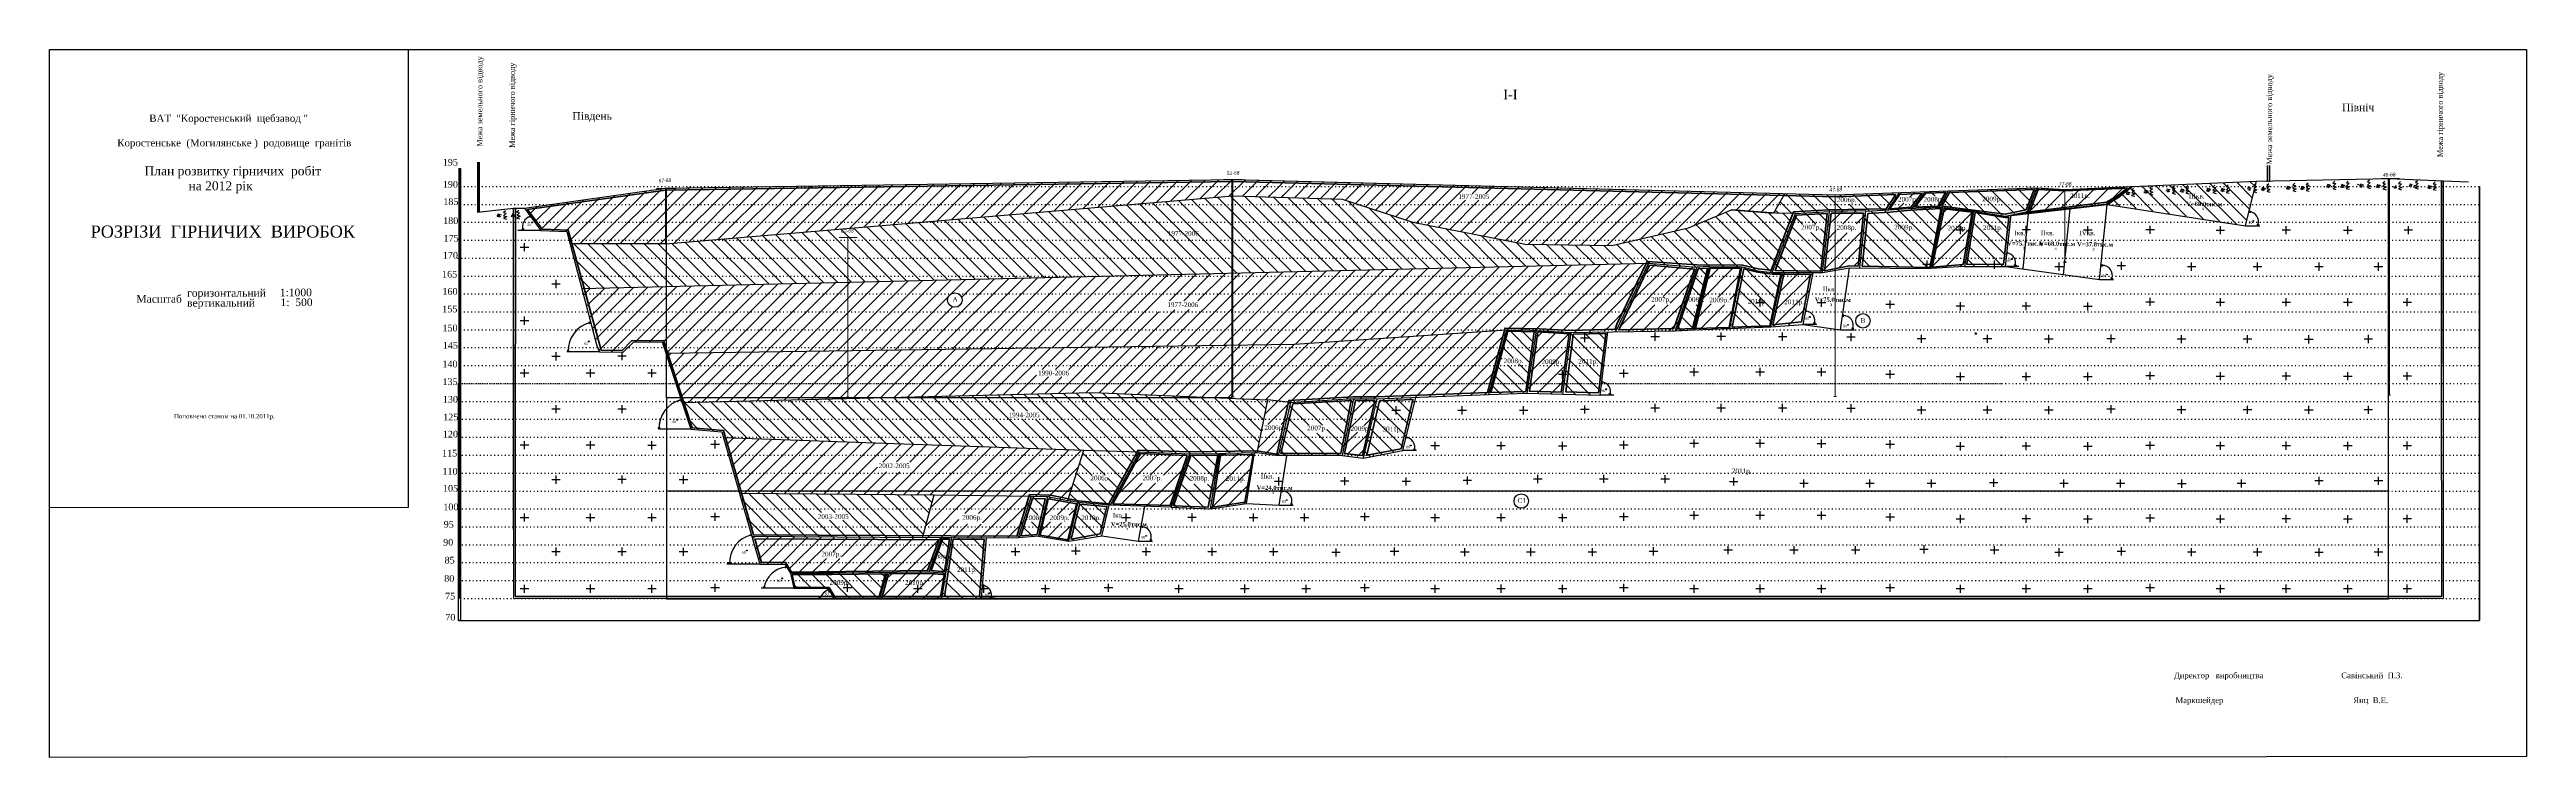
# Model space of a CAD drawing. Header units: millimetres. Extents: x -350 to 1691, y 600 to 2712.
# Drawn here: x -278 to 1103, y 2155 to 2551 of the extents above; entities that cross this region are included whole.
import ezdxf
from ezdxf.enums import TextEntityAlignment as Align

# ---------------------------------------------------------------- set-up
doc = ezdxf.new("R2010")
doc.units = ezdxf.units.MM
doc.linetypes.add('AHIDDEN1', pattern=[2, 0.5, -1.5])
for name, color, linetype in [('Layer1', 7, 'Continuous'), ('ЗАРАМОЧНОЕ ОФ.', 7, 'Continuous'), ('ИМЕНА', 7, 'Continuous'), ('Контур запасів', 7, 'Continuous'), ('КОНТУРА', 7, 'Continuous'), ('Окантовка року', 7, 'Continuous'), ('оформлення', 7, 'Continuous')]:
    doc.layers.add(name, color=color, linetype=linetype)
doc.styles.add('grad', font='grad.shx')
doc.styles.add('universw', font='universw.shx', dxfattribs={"oblique": 10})

msp = doc.modelspace()

# ---------------------------------------------------------------- hatches: boundary and pattern name
for color, points in [(1, [(-50.3, 2484.2), (-49.2, 2484.2), (-49.2, 2474.2), (-50.3, 2474.2)]), (1, [(-50.3, 2484.2), (-49.2, 2484.2), (-49.2, 2474.2), (-50.3, 2474.2)]), (256, [(-50.3, 2474.2), (-49.2, 2474.2), (-49.2, 2464.2), (-50.3, 2464.2)]), (256, [(-50.3, 2474.2), (-49.2, 2474.2), (-49.2, 2464.2), (-50.3, 2464.2)]), (1, [(-50.3, 2464.2), (-49.2, 2464.2), (-49.2, 2454.2), (-50.3, 2454.2)]), (1, [(-50.3, 2464.2), (-49.2, 2464.2), (-49.2, 2454.2), (-50.3, 2454.2)]), (256, [(-50.3, 2454.2), (-49.2, 2454.2), (-49.2, 2444.2), (-50.3, 2444.2)]), (256, [(-50.3, 2454.2), (-49.2, 2454.2), (-49.2, 2444.2), (-50.3, 2444.2)]), (1, [(-50.3, 2444.2), (-49.2, 2444.2), (-49.2, 2434.2), (-50.3, 2434.2)]), (1, [(-50.3, 2444.2), (-49.2, 2444.2), (-49.2, 2434.2), (-50.3, 2434.2)]), (256, [(-50.3, 2434.2), (-49.2, 2434.2), (-49.2, 2424.2), (-50.3, 2424.2)]), (256, [(-50.3, 2434.2), (-49.2, 2434.2), (-49.2, 2424.2), (-50.3, 2424.2)]), (1, [(-50.3, 2424.2), (-49.2, 2424.2), (-49.2, 2414.2), (-50.3, 2414.2)]), (1, [(-50.3, 2424.2), (-49.2, 2424.2), (-49.2, 2414.2), (-50.3, 2414.2)]), (256, [(-50.3, 2414.2), (-49.2, 2414.2), (-49.2, 2404.2), (-50.3, 2404.2)]), (256, [(-50.3, 2414.2), (-49.2, 2414.2), (-49.2, 2404.2), (-50.3, 2404.2)]), (1, [(-50.3, 2404.2), (-49.2, 2404.2), (-49.2, 2394.2), (-50.3, 2394.2)]), (1, [(-50.3, 2404.2), (-49.2, 2404.2), (-49.2, 2394.2), (-50.3, 2394.2)]), (256, [(-50.3, 2394.2), (-49.2, 2394.2), (-49.2, 2384.2), (-50.3, 2384.2)]), (256, [(-50.3, 2394.2), (-49.2, 2394.2), (-49.2, 2384.2), (-50.3, 2384.2)]), (1, [(-50.3, 2384.2), (-49.2, 2384.2), (-49.2, 2374.2), (-50.3, 2374.2)]), (1, [(-50.3, 2384.2), (-49.2, 2384.2), (-49.2, 2374.2), (-50.3, 2374.2)]), (256, [(-50.3, 2374.2), (-49.2, 2374.2), (-49.2, 2364.2), (-50.3, 2364.2)]), (256, [(-50.3, 2374.2), (-49.2, 2374.2), (-49.2, 2364.2), (-50.3, 2364.2)]), (1, [(-50.3, 2364.2), (-49.2, 2364.2), (-49.2, 2354.2), (-50.3, 2354.2)]), (1, [(-50.3, 2364.2), (-49.2, 2364.2), (-49.2, 2354.2), (-50.3, 2354.2)]), (256, [(-50.3, 2354.2), (-49.2, 2354.2), (-49.2, 2344.2), (-50.3, 2344.2)]), (256, [(-50.3, 2354.2), (-49.2, 2354.2), (-49.2, 2344.2), (-50.3, 2344.2)]), (1, [(-50.3, 2344.2), (-49.2, 2344.2), (-49.2, 2334.2), (-50.3, 2334.2)]), (1, [(-50.3, 2344.2), (-49.2, 2344.2), (-49.2, 2334.2), (-50.3, 2334.2)]), (256, [(-50.3, 2334.2), (-49.2, 2334.2), (-49.2, 2324.2), (-50.3, 2324.2)]), (256, [(-50.3, 2334.2), (-49.2, 2334.2), (-49.2, 2324.2), (-50.3, 2324.2)]), (1, [(-50.3, 2324.2), (-49.2, 2324.2), (-49.2, 2314.2), (-50.3, 2314.2)]), (1, [(-50.3, 2324.2), (-49.2, 2324.2), (-49.2, 2314.2), (-50.3, 2314.2)]), (256, [(-50.3, 2314.2), (-49.2, 2314.2), (-49.2, 2304.2), (-50.3, 2304.2)]), (256, [(-50.3, 2314.2), (-49.2, 2314.2), (-49.2, 2304.2), (-50.3, 2304.2)]), (1, [(-50.3, 2304.2), (-49.2, 2304.2), (-49.2, 2294.2), (-50.3, 2294.2)]), (1, [(-50.3, 2304.2), (-49.2, 2304.2), (-49.2, 2294.2), (-50.3, 2294.2)]), (256, [(-50.3, 2294.2), (-49.2, 2294.2), (-49.2, 2284.2), (-50.3, 2284.2)]), (256, [(-50.3, 2294.2), (-49.2, 2294.2), (-49.2, 2284.2), (-50.3, 2284.2)]), (1, [(-50.3, 2284.2), (-49.2, 2284.2), (-49.2, 2274.2), (-50.3, 2274.2)]), (1, [(-50.3, 2284.2), (-49.2, 2284.2), (-49.2, 2274.2), (-50.3, 2274.2)]), (256, [(-50.3, 2274.2), (-49.2, 2274.2), (-49.2, 2264.2), (-50.3, 2264.2)]), (256, [(-50.3, 2274.2), (-49.2, 2274.2), (-49.2, 2264.2), (-50.3, 2264.2)]), (1, [(-50.3, 2264.2), (-49.2, 2264.2), (-49.2, 2254.2), (-50.3, 2254.2)]), (1, [(-50.3, 2264.2), (-49.2, 2264.2), (-49.2, 2254.2), (-50.3, 2254.2)]), (256, [(-50.3, 2254.2), (-49.2, 2254.2), (-49.2, 2244.2), (-50.3, 2244.2)]), (256, [(-50.3, 2254.2), (-49.2, 2254.2), (-49.2, 2244.2), (-50.3, 2244.2)])]:
    msp.add_hatch(color=color).paths.add_polyline_path(points)
h = msp.add_hatch()
h.set_pattern_fill('LINE', color=256, scale=1.75, angle=45, style=0)
h.paths.add_polyline_path([(830.1, 2473.4), (845.9, 2472.4), (882.8, 2474.1), (875.8, 2468.4), (869, 2464.4), (818.8, 2458.5), (825.1, 2460.1), (830, 2473.2)])
h = msp.add_hatch()
h.set_pattern_fill('LINE', color=3, scale=1.75, angle=315, style=0)
h.paths.add_polyline_path([(869.7, 2464.4), (875.7, 2468), (883.2, 2474.2), (952.1, 2477), (946.3, 2452.4)])
h = msp.add_hatch()
h.set_pattern_fill('LINE', color=256, scale=1.75, angle=315, style=0)
h.paths.add_polyline_path([(665.9, 2429.4), (674.7, 2427), (682.7, 2425.8), (688.2, 2425.9), (681.5, 2395.9), (659.2, 2395.1), (665.8, 2429.1)])
h = msp.add_hatch()
h.set_pattern_fill('LINE', color=256, scale=1.75, angle=45, style=0)
h.paths.add_polyline_path([(688.5, 2426), (705.1, 2425.9), (699.6, 2397.3), (682, 2396.1), (688.3, 2426)])
h = msp.add_hatch()
h.set_pattern_fill('LINE', color=256, scale=1.75, angle=315, style=0)
h.paths.add_polyline_path([(570.4, 2392.5), (590.7, 2392.9), (586.4, 2357.8), (565.8, 2358.3)])
h = msp.add_hatch()
h.set_pattern_fill('LINE', color=256, scale=1.75, angle=315, style=0)
h.paths.add_polyline_path([(462.4, 2355.6), (483.4, 2356.4), (476.4, 2326.9), (454.7, 2322.7)])
h = msp.add_hatch()
h.set_pattern_fill('LINE', color=256, scale=1.75, angle=45, style=0)
h.paths.add_polyline_path([(374.2, 2325), (393.5, 2325.4), (389.2, 2297.4), (369.1, 2294.3)])
h = msp.add_hatch()
h.set_pattern_fill('LINE', color=256, scale=1.75, angle=315, style=0)
h.paths.add_polyline_path([(295.5, 2297.7), (312.4, 2296.1), (308.3, 2279.3), (290.3, 2276.4), (295.5, 2297.6)])
h = msp.add_hatch()
h.set_pattern_fill('LINE', color=256, scale=1.75, angle=315, style=0)
h.paths.add_polyline_path([(225, 2278.2), (244.2, 2278), (241.3, 2244.4), (219.5, 2244.4), (225, 2278.1)])
h = msp.add_hatch()
h.set_pattern_fill('LINE', color=256, scale=1.75, angle=315, style=0)
h.paths.add_polyline_path([(134.9, 2258.2), (188.8, 2258.5), (184.8, 2244.3), (159.1, 2244.3), (156.2, 2249.9), (136.8, 2249.9), (135, 2258.1)])

# ---------------------------------------------------------------- linework, layer by layer
at = {"color": 7, "linetype": 'Continuous'}
for p, q in [((39.8, 2442.1), (70.9, 2473.2)), ((47.3, 2442.1), (78.5, 2473.3)), ((54.7, 2442.1), (86, 2473.4)), ((62.2, 2442.1), (93.6, 2473.6)), ((70, 2442.5), (101.2, 2473.7)), ((78.2, 2443.2), (108.8, 2473.8)), ((86.3, 2443.9), (116.3, 2473.9)), ((94.5, 2444.6), (123.9, 2474)), ((102.6, 2445.3), (131.5, 2474.2)), ((110.8, 2446), (139.1, 2474.3)), ((118.9, 2446.7), (146.6, 2474.4)), ((127, 2447.3), (154.2, 2474.5)), ((135.2, 2448), (161.8, 2474.6)), ((143.3, 2448.7), (169.3, 2474.7)), ((151.5, 2449.4), (176.9, 2474.9)), ((159.6, 2450.1), (184.5, 2475)), ((167.8, 2450.8), (192.1, 2475.1)), ((175.9, 2451.5), (199.6, 2475.2)), ((184, 2452.2), (207.2, 2475.3)), ((192.2, 2452.9), (214.8, 2475.5)), ((200.3, 2453.6), (222.4, 2475.6)), ((208.5, 2454.2), (229.9, 2475.7)), ((216.6, 2454.9), (237.5, 2475.8)), ((224.8, 2455.6), (245.1, 2475.9)), ((232.9, 2456.3), (252.6, 2476.1)), ((241, 2457), (260.2, 2476.2)), ((249.2, 2457.7), (267.8, 2476.3)), ((257.3, 2458.4), (275.4, 2476.4)), ((265.5, 2459.1), (282.9, 2476.5)), ((273.6, 2459.8), (290.5, 2476.7)), ((281.8, 2460.4), (298.1, 2476.8)), ((289.9, 2461.1), (305.7, 2476.9)), ((298, 2461.8), (313.2, 2477)), ((306.2, 2462.5), (320.8, 2477.1)), ((314.3, 2463.2), (328.4, 2477.2)), ((322.5, 2463.9), (335.9, 2477.4)), ((330.6, 2464.6), (343.5, 2477.5)), ((338.8, 2465.3), (351.1, 2477.6)), ((346.9, 2466), (358.7, 2477.7)), ((355, 2466.7), (366.2, 2477.8)), ((363.2, 2467.3), (373.8, 2478)), ((371.3, 2468), (381.4, 2478.1)), ((379.5, 2468.7), (388.7, 2477.9)), ((387, 2468.8), (395.9, 2477.7)), ((398.8, 2473.1), (403.2, 2477.5)), ((406.3, 2473.1), (410.5, 2477.4)), ((413.7, 2473.1), (417.7, 2477.2)), ((416, 2467.9), (425, 2477)), ((423.2, 2467.7), (432.3, 2476.8)), ((430.5, 2467.5), (439.5, 2476.6)), ((437.7, 2467.3), (446.8, 2476.4)), ((444.4, 2466.6), (454.1, 2476.2)), ((450, 2464.7), (461.3, 2476.1)), ((455.6, 2462.9), (468.6, 2475.9)), ((461.2, 2461), (475.9, 2475.7)), ((466.8, 2459.2), (483.2, 2475.5)), ((472.4, 2457.3), (490.4, 2475.3)), ((478, 2455.4), (497.7, 2475.1)), ((483.8, 2453.8), (505, 2474.9)), ((490.1, 2452.6), (512.2, 2474.8)), ((508.8, 2449), (534, 2474.2)), ((515, 2447.8), (541.3, 2474)), ((515.1, 2470.1), (519.5, 2474.6)), ((521.3, 2446.5), (548.6, 2473.8)), ((522.5, 2470.1), (526.8, 2474.4)), ((527.5, 2445.3), (555.8, 2473.6)), ((533.8, 2444.1), (563.1, 2473.5)), ((540, 2442.9), (570.4, 2473.3)), ((546.5, 2442), (577.6, 2473.1)), ((553.9, 2441.9), (584.9, 2472.9)), ((-10.8, 2458.6), (-6.3, 2463)), ((-7.6, 2454.4), (2.3, 2464.3)), ((-4.3, 2450.1), (11, 2465.5)), ((2.4, 2449.5), (19.7, 2466.7)), ((9.6, 2449.2), (28.4, 2467.9)), ((11.6, 2443.8), (37, 2469.1)), ((17.5, 2442.1), (45.7, 2470.4)), ((24.9, 2442.1), (54.4, 2471.6)), ((32.4, 2442.1), (63.1, 2472.8)), ((394.2, 2468.5), (398.3, 2472.7)), ((401.5, 2468.3), (402.3, 2469.2)), ((408.7, 2468.1), (409.8, 2469.2)), ((496.3, 2451.4), (511.4, 2466.5)), ((502.6, 2450.2), (518.9, 2466.5)), ((561.2, 2441.7), (592.2, 2472.7)), ((568.5, 2441.6), (599.4, 2472.5)), ((575.8, 2441.5), (606.7, 2472.4)), ((583.2, 2441.4), (614, 2472.2)), ((590.5, 2441.2), (621.3, 2472)), ((599.4, 2442.7), (628.5, 2471.8)), ((609.2, 2445), (635.8, 2471.6)), ((618.9, 2447.3), (643.1, 2471.4)), ((628.6, 2449.5), (650.3, 2471.2)), ((639.2, 2452.6), (657.6, 2471.1)), ((651.9, 2457.9), (664.9, 2470.9)), ((662.4, 2461), (672.1, 2470.7)), ((669.3, 2460.4), (679.4, 2470.5)), ((676.3, 2459.9), (686.7, 2470.3)), ((683.2, 2459.4), (683.4, 2459.6)), ((684.2, 2461), (685.9, 2459.3)), ((686.9, 2465.7), (693.4, 2459.2)), ((689.8, 2470.2), (700.6, 2459.5)), ((697.5, 2470), (707.7, 2459.8)), ((700.6, 2459.5), (706.8, 2453.2)), ((705.1, 2469.8), (714.8, 2460.2)), ((707.7, 2459.8), (713.8, 2453.7)), ((712.8, 2469.7), (722.2, 2460.3)), ((713.6, 2452.6), (721.4, 2460.3)), ((720.2, 2469.6), (721.4, 2468.5)), ((721.9, 2453.4), (729, 2460.4)), ((725.4, 2464.4), (729.5, 2460.3)), ((727.4, 2469.9), (736.8, 2460.5)), ((734.7, 2470.1), (743.9, 2460.9)), ((741.9, 2470.3), (748.6, 2463.7)), ((749.1, 2470.6), (751.5, 2468.2)), ((751.3, 2467.9), (754.2, 2470.8)), ((752.3, 2461.5), (755.8, 2464.9)), ((759.2, 2468.3), (761.9, 2471)), ((760.3, 2462), (761.5, 2463.1)), ((762.6, 2464.5), (765, 2462.2)), ((765.8, 2468.7), (766, 2468.5)), ((770.3, 2464.3), (772.2, 2462.4)), ((770.7, 2471.3), (773.4, 2468.7)), ((777.9, 2471.6), (779.8, 2469.7)), ((690.7, 2447), (710.7, 2427)), ((692.8, 2452.3), (711.4, 2433.7)), ((694.9, 2457.7), (699.4, 2453.2)), ((704.1, 2448.5), (712.2, 2440.4)), ((709.4, 2450.6), (713, 2447)), ((710.7, 2427.2), (733.5, 2450.1)), ((711.7, 2435.7), (724.3, 2448.3)), ((712.7, 2444.1), (718.1, 2449.6)), ((729.3, 2453.4), (734.4, 2458.4)), ((686.5, 2436.3), (696.7, 2426.1)), ((688.6, 2441.6), (704.1, 2426.1)), ((719.6, 2428.7), (732.7, 2441.8)), ((728.2, 2429.9), (731.8, 2433.5)), ((597.6, 2396.1), (631.3, 2429.9)), ((602.7, 2408.8), (624.4, 2430.4)), ((609.4, 2422.9), (617.5, 2431)), ((621.6, 2412.7), (638.3, 2429.4)), ((625.5, 2409.1), (637.8, 2421.5)), ((636.9, 2418.8), (643.2, 2412.5)), ((638.8, 2424.3), (644.7, 2418.4)), ((641.4, 2429.2), (646.2, 2424.4)), ((684.4, 2430.9), (689.2, 2426.1)), ((604.5, 2395.6), (617, 2408.1)), ((611.4, 2395), (624.5, 2408.1)), ((618.3, 2394.5), (634, 2410.2)), ((633.1, 2407.7), (640.3, 2400.5)), ((635, 2413.2), (635.6, 2412.6)), ((640.1, 2408.1), (641.8, 2406.5)), ((437.4, 2355.2), (472.1, 2389.9)), ((445.3, 2355.6), (480.1, 2390.5)), ((452.9, 2355.8), (488.1, 2391)), ((460.2, 2355.7), (496.1, 2391.6)), ((467.9, 2355.9), (504.1, 2392.1)), ((475.7, 2356.2), (512.1, 2392.7)), ((483.4, 2356.5), (520.1, 2393.2)), ((491.2, 2356.8), (528.1, 2393.8)), ((498.9, 2357.1), (533.8, 2392)), ((625.2, 2393.9), (630.2, 2398.9)), ((629.4, 2396.5), (632, 2393.8)), ((631.2, 2402.1), (638.8, 2394.5)), ((66.2, 2379), (68.4, 2381.2)), ((68, 2373.4), (75.9, 2381.3)), ((69.8, 2367.8), (83.5, 2381.4)), ((71.7, 2362.2), (91.1, 2381.6)), ((73.5, 2356.6), (98.6, 2381.7)), ((78.2, 2353.8), (106.2, 2381.8)), ((85.8, 2354), (113.7, 2381.9)), ((93.5, 2354.1), (121.3, 2382)), ((101.1, 2354.3), (128.9, 2382.1)), ((108.7, 2354.5), (136.4, 2382.2)), ((116.4, 2354.7), (144, 2382.3)), ((124, 2354.9), (151.5, 2382.4)), ((131.6, 2355.1), (159.1, 2382.5)), ((139.3, 2355.2), (166.7, 2382.6)), ((146.9, 2355.4), (174.2, 2382.7)), ((154.6, 2355.6), (181.8, 2382.8)), ((162.2, 2355.8), (189.3, 2382.9)), ((169.8, 2356), (196.9, 2383)), ((177.5, 2356.2), (204.5, 2383.1)), ((185.1, 2356.3), (212, 2383.2)), ((192.7, 2356.5), (219.6, 2383.4)), ((200.4, 2356.7), (227.1, 2383.5)), ((208, 2356.9), (234.7, 2383.6)), ((215.6, 2357.1), (242.2, 2383.7)), ((223.3, 2357.2), (249.8, 2383.8)), ((230.9, 2357.4), (257.4, 2383.9)), ((238.5, 2357.6), (264.9, 2384)), ((246.2, 2357.8), (272.5, 2384.1)), ((253.8, 2358), (280, 2384.2)), ((275.3, 2372), (287.6, 2384.3)), ((282.7, 2372), (295.2, 2384.4)), ((284.4, 2358.7), (310.3, 2384.6)), ((290.2, 2372), (302.7, 2384.5)), ((292, 2358.9), (317.8, 2384.7)), ((299.6, 2359.1), (325.4, 2384.8)), ((307, 2359), (333, 2384.9)), ((314.2, 2358.7), (340.5, 2385)), ((321.3, 2358.4), (348.1, 2385.1)), ((328.5, 2358.1), (355.6, 2385.3)), ((335.7, 2357.8), (363.2, 2385.4)), ((342.8, 2357.5), (370.8, 2385.5)), ((350, 2357.2), (378.3, 2385.6)), ((357.1, 2356.9), (385.9, 2385.7)), ((364.3, 2356.6), (393.4, 2385.8)), ((371.4, 2356.3), (401, 2385.9)), ((378.6, 2356), (408.6, 2386)), ((385.8, 2355.7), (416.1, 2386.1)), ((392.9, 2355.5), (424.1, 2386.7)), ((400.1, 2355.2), (432.1, 2387.2)), ((406.9, 2354.5), (440.1, 2387.7)), ((413.6, 2353.8), (448.1, 2388.3)), ((421.5, 2354.2), (456.1, 2388.8)), ((429.4, 2354.7), (464.1, 2389.4)), ((506.7, 2357.4), (530.9, 2381.7)), ((261.5, 2358.2), (272.1, 2368.8)), ((269.1, 2358.3), (278.8, 2368)), ((276.7, 2358.5), (286.2, 2368)), ((514.4, 2357.7), (528.1, 2371.3)), ((75.9, 2353.7), (92, 2337.6)), ((83.1, 2353.9), (103.3, 2333.8)), ((90.4, 2354.1), (111, 2333.5)), ((97.7, 2354.2), (118.7, 2333.3)), ((105, 2354.4), (126.4, 2333)), ((112.3, 2354.6), (134.1, 2332.7)), ((119.5, 2354.8), (141.9, 2332.4)), ((126.8, 2354.9), (149.6, 2332.2)), ((134.1, 2355.1), (157.3, 2331.9)), ((141.4, 2355.3), (165, 2331.6)), ((148.7, 2355.5), (172.7, 2331.4)), ((155.9, 2355.6), (180.5, 2331.1)), ((163.2, 2355.8), (188.2, 2330.8)), ((170.5, 2356), (195.9, 2330.6)), ((177.8, 2356.2), (203.6, 2330.3)), ((185.1, 2356.3), (211.4, 2330)), ((192.3, 2356.5), (219.1, 2329.8)), ((199.6, 2356.7), (226.8, 2329.5)), ((206.9, 2356.9), (234.5, 2329.2)), ((214.2, 2357), (242.2, 2329)), ((221.5, 2357.2), (250, 2328.7)), ((228.7, 2357.4), (257.7, 2328.4)), ((236, 2357.5), (265.4, 2328.2)), ((243.3, 2357.7), (273.1, 2327.9)), ((250.6, 2357.9), (259.6, 2348.8)), ((257.9, 2358.1), (267.1, 2348.8)), ((265.1, 2358.2), (296.3, 2327.1)), ((272.4, 2358.4), (304, 2326.8)), ((279.7, 2358.6), (311.7, 2326.6)), ((287, 2358.8), (319.5, 2326.3)), ((294.3, 2358.9), (327.2, 2326)), ((301.5, 2359.1), (334.9, 2325.7)), ((309.2, 2358.9), (342.6, 2325.5)), ((317, 2358.6), (350.3, 2325.2)), ((324.7, 2358.3), (358, 2325)), ((332.5, 2358), (365.4, 2325.1)), ((340.3, 2357.6), (372.7, 2325.2)), ((348.1, 2357.3), (380.1, 2325.3)), ((355.8, 2357), (387.4, 2325.4)), ((363.6, 2356.7), (394.7, 2325.5)), ((371.4, 2356.3), (396.4, 2331.3)), ((379.2, 2356), (397.6, 2337.6)), ((386.9, 2355.7), (398.8, 2343.9)), ((394.7, 2355.4), (400, 2350.1)), ((399.3, 2346.9), (406.9, 2354.5)), ((401.1, 2341.3), (413.6, 2353.8)), ((413.2, 2351.8), (424.1, 2340.9)), ((418.4, 2354), (431.6, 2340.9)), ((425.5, 2354.4), (444.9, 2335)), ((432.5, 2354.9), (446.1, 2341.2)), ((439.5, 2355.3), (447.3, 2347.5)), ((446.5, 2355.7), (448.6, 2353.7)), ((522.2, 2358), (525.2, 2361)), ((77.4, 2344.8), (83.8, 2338.3)), ((264.1, 2344.4), (280.9, 2327.6)), ((271.5, 2344.4), (288.6, 2327.4)), ((395.7, 2328.4), (405, 2337.8)), ((397.5, 2337.7), (398.4, 2338.5)), ((399.8, 2325), (409.4, 2334.7)), ((408.6, 2341.3), (411.6, 2344.4)), ((410.5, 2339.6), (426.1, 2324)), ((411.8, 2345.7), (433.5, 2324)), ((428.5, 2336.5), (441, 2324)), ((434, 2338.5), (443.7, 2328.8)), ((98.9, 2329.7), (102.9, 2333.8)), ((100.5, 2323.9), (110.1, 2333.6)), ((102.2, 2318.1), (117.4, 2333.3)), ((103.8, 2312.3), (124.6, 2333.1)), ((105.5, 2306.6), (131.8, 2332.8)), ((109.5, 2303.1), (139, 2332.6)), ((116.9, 2303), (146.2, 2332.3)), ((124.2, 2302.9), (153.4, 2332.1)), ((131.6, 2302.8), (160.6, 2331.8)), ((139, 2302.7), (167.8, 2331.6)), ((146.3, 2302.6), (175, 2331.3)), ((153.7, 2302.6), (182.2, 2331.1)), ((161.1, 2302.5), (189.4, 2330.8)), ((186.5, 2320.4), (196.6, 2330.6)), ((190.5, 2302.1), (218.3, 2329.9)), ((194, 2320.5), (203.8, 2330.4)), ((197.9, 2302), (225.5, 2329.6)), ((201.4, 2320.4), (211, 2330.1)), ((205.2, 2301.9), (232.7, 2329.4)), ((212.6, 2301.9), (239.9, 2329.1)), ((220, 2301.8), (247.1, 2328.9)), ((227.3, 2301.7), (254.3, 2328.6)), ((234.7, 2301.6), (261.5, 2328.4)), ((242.1, 2301.5), (268.7, 2328.1)), ((249.4, 2301.4), (275.9, 2327.9)), ((256.8, 2301.3), (283.1, 2327.6)), ((264.2, 2301.2), (290.3, 2327.4)), ((271.5, 2301.2), (297.5, 2327.2)), ((297.9, 2325.4), (310.4, 2313)), ((303.9, 2326.9), (320.7, 2310.1)), ((311.6, 2326.7), (323.4, 2314.9)), ((315.4, 2300.2), (340.7, 2325.6)), ((319.3, 2326.4), (326, 2319.7)), ((324.4, 2316.8), (333.6, 2325.9)), ((327, 2326.2), (328.7, 2324.5)), ((335.6, 2313), (347.9, 2325.3)), ((343, 2313), (355.1, 2325.1)), ((358.7, 2324.3), (371.8, 2311.2)), ((365.9, 2324.6), (372.9, 2317.6)), ((373, 2324.9), (373.9, 2324)), ((406.5, 2324.3), (407.2, 2325)), ((407.8, 2327.4), (411.2, 2323.9)), ((409.1, 2333.5), (418.7, 2324)), ((168.4, 2302.4), (183.5, 2317.5)), ((175.8, 2302.3), (188.4, 2315)), ((183.1, 2302.2), (195.9, 2315)), ((278.8, 2301), (295.5, 2317.7)), ((292.6, 2308.4), (304, 2297.1)), ((294.4, 2314.1), (312.1, 2296.3)), ((296.2, 2319.8), (303, 2313)), ((307.1, 2308.8), (315.5, 2300.5)), ((311.9, 2311.4), (318.1, 2305.3)), ((318.7, 2296.1), (331, 2308.5)), ((325.9, 2295.9), (338.5, 2308.5)), ((333.1, 2295.6), (355, 2317.5)), ((352, 2308.7), (366.3, 2294.4)), ((353.9, 2314.2), (357.8, 2310.3)), ((355.7, 2319.8), (362.1, 2313.4)), ((359.8, 2308.3), (369.7, 2298.4)), ((367.6, 2308), (370.7, 2304.8)), ((107.4, 2299.8), (128.5, 2278.7)), ((111.6, 2303.1), (136, 2278.6)), ((119.1, 2303), (143.5, 2278.6)), ((126.7, 2302.9), (151.1, 2278.5)), ((134.2, 2302.8), (158.6, 2278.5)), ((141.7, 2302.8), (152.3, 2292.2)), ((149.3, 2302.7), (159.8, 2292.2)), ((156.8, 2302.6), (181.1, 2278.3)), ((164.3, 2302.5), (188.6, 2278.3)), ((171.9, 2302.5), (196.1, 2278.2)), ((179.4, 2302.4), (203.6, 2278.2)), ((186.9, 2302.3), (209, 2280.2)), ((194.4, 2302.2), (210.6, 2286)), ((202, 2302.1), (212.2, 2291.9)), ((209.5, 2302.1), (213.9, 2297.7)), ((210.2, 2284.6), (227.5, 2301.9)), ((211.3, 2278.1), (234.9, 2301.8)), ((213.1, 2294.9), (220.2, 2302)), ((232.2, 2291.6), (242.3, 2301.7)), ((239.7, 2291.6), (249.7, 2301.6)), ((241.1, 2278.2), (264.4, 2301.5)), ((242, 2286.5), (257, 2301.6)), ((248.5, 2278.2), (268, 2297.6)), ((267.6, 2296.2), (272.9, 2290.9)), ((269.8, 2301.4), (276.7, 2294.5)), ((285.1, 2299.8), (292.1, 2306.8)), ((290.8, 2302.7), (295.8, 2297.8)), ((340.2, 2295.3), (351.1, 2306.2)), ((348.2, 2297.6), (350.8, 2294.9)), ((350.1, 2303.1), (358.5, 2294.7)), ((110.4, 2289.3), (121, 2278.7)), ((156.6, 2287.9), (166.1, 2278.4)), ((164.1, 2287.9), (173.6, 2278.4)), ((218.7, 2278.1), (228.9, 2288.3)), ((226.3, 2278.3), (233.7, 2285.7)), ((233.7, 2278.2), (241.2, 2285.7)), ((256, 2278.1), (264.7, 2286.8)), ((264, 2284.8), (270.1, 2278.8)), ((269.3, 2287), (274, 2282.3)), ((113.8, 2277.6), (115, 2278.8)), ((115.5, 2271.8), (122.4, 2278.7)), ((117.1, 2266), (129.8, 2278.7)), ((122, 2263.4), (137.2, 2278.6)), ((129.5, 2263.4), (144.6, 2278.6)), ((133.7, 2260.2), (152, 2278.5)), ((139.2, 2258.3), (159.4, 2278.5)), ((146.7, 2258.3), (155, 2266.6)), ((154.2, 2258.3), (162.5, 2266.6)), ((158.8, 2270.4), (166.8, 2278.4)), ((161.6, 2258.3), (181.6, 2278.3)), ((163.3, 2267.4), (174.2, 2278.4)), ((169.2, 2258.4), (189, 2278.3)), ((176.7, 2258.5), (196.4, 2278.2)), ((184.2, 2258.6), (203.8, 2278.2)), ((191.8, 2258.7), (211.3, 2278.2)), ((199.3, 2258.7), (218.9, 2278.3)), ((206.8, 2258.8), (215, 2267)), ((262.3, 2279.1), (263.2, 2278.2))]:
    msp.add_line(p, q, dxfattribs=at)
at = {"color": 7}
for p, q in [((398.8, 2473.1), (398.3, 2472.7)), ((406.3, 2473.1), (402.3, 2469.2)), ((413.7, 2473.1), (409.8, 2469.2)), ((819.3, 2473.1), (826.9, 2465.5)), ((826.8, 2473.4), (829.1, 2471.1)), ((271.6, 2459.6), (307.1, 2424.1)), ((278.9, 2460.2), (314.8, 2424.3)), ((286.1, 2460.8), (322.5, 2424.4)), ((293.4, 2461.4), (330.1, 2424.6)), ((300.6, 2462), (337.8, 2424.8)), ((307.8, 2462.6), (345.5, 2425)), ((315.1, 2463.3), (353.2, 2425.2)), ((322.3, 2463.9), (360.8, 2425.4)), ((329.6, 2464.5), (368.5, 2425.5)), ((336.8, 2465.1), (376.2, 2425.7)), ((344.1, 2465.7), (383.9, 2425.9)), ((351.3, 2466.3), (391.5, 2426.1)), ((358.5, 2466.9), (399.2, 2426.3)), ((365.8, 2467.6), (406.9, 2426.4)), ((373, 2468.2), (414.6, 2426.6)), ((380.3, 2468.8), (422.3, 2426.8)), ((388.2, 2468.7), (429.9, 2427)), ((396.3, 2468.5), (437.6, 2427.2)), ((404.4, 2468.3), (445.3, 2427.3)), ((412.4, 2468), (453, 2427.5)), ((420.5, 2467.8), (460.6, 2427.7)), ((428.6, 2467.6), (468.3, 2427.9)), ((436.7, 2467.4), (476, 2428.1)), ((445.8, 2466.2), (483.7, 2428.2)), ((457.5, 2462.3), (491.4, 2428.4)), ((656.4, 2459.8), (684.7, 2431.6)), ((663.2, 2460.9), (686.9, 2437.2)), ((671.7, 2460.3), (689.1, 2442.8)), ((680.2, 2459.6), (691.3, 2448.5)), ((688.4, 2459.3), (693.5, 2454.1)), ((778.3, 2467), (782.7, 2462.6)), ((781.5, 2471.6), (790.6, 2462.5)), ((789, 2471.9), (799.8, 2461.2)), ((790.6, 2462.5), (792.4, 2460.7)), ((796.6, 2472.2), (810.6, 2458.3)), ((799.8, 2461.2), (801.6, 2459.3)), ((804.2, 2472.5), (817.6, 2459.1)), ((811.7, 2472.8), (823.8, 2460.7)), ((105, 2445.4), (130.5, 2419.9)), ((112.3, 2446), (138.2, 2420.1)), ((119.5, 2446.7), (145.9, 2420.3)), ((126.8, 2447.3), (153.6, 2420.5)), ((134, 2447.9), (161.2, 2420.7)), ((141.2, 2448.5), (168.9, 2420.8)), ((148.5, 2449.1), (176.6, 2421)), ((155.7, 2449.7), (184.3, 2421.2)), ((163, 2450.3), (191.9, 2421.4)), ((170.2, 2451), (199.6, 2421.6)), ((177.5, 2451.6), (207.3, 2421.7)), ((184.7, 2452.2), (215, 2421.9)), ((192, 2452.8), (222.7, 2422.1)), ((199.2, 2453.4), (230.3, 2422.3)), ((206.4, 2454), (238, 2422.5)), ((213.7, 2454.6), (245.7, 2422.6)), ((220.9, 2455.3), (253.4, 2422.8)), ((228.2, 2455.9), (261, 2423)), ((235.4, 2456.5), (268.7, 2423.2)), ((242.7, 2457.1), (276.4, 2423.4)), ((249.9, 2457.7), (284.1, 2423.5)), ((257.1, 2458.3), (291.7, 2423.7)), ((264.4, 2459), (299.4, 2423.9)), ((469.3, 2458.4), (499, 2428.6)), ((481, 2454.5), (506.7, 2428.8)), ((490.9, 2452.4), (514.4, 2429)), ((500.7, 2450.5), (522.1, 2429.1)), ((510.4, 2448.7), (529.7, 2429.3)), ((520.2, 2446.8), (537.4, 2429.5)), ((614.9, 2446.3), (631.3, 2429.9)), ((621.3, 2447.8), (639.8, 2429.2)), ((627.6, 2449.3), (647.4, 2429.5)), ((634, 2450.8), (655.3, 2429.5)), ((639.8, 2452.9), (663.2, 2429.5)), ((645.3, 2455.2), (672.9, 2427.6)), ((650.9, 2457.5), (682.2, 2426.1)), ((785.1, 2450), (789.8, 2450)), ((785.1, 2450), (789.8, 2450)), ((821.8, 2450.1), (826.6, 2450.1)), ((821.8, 2450.1), (826.6, 2450.1)), ((856.1, 2450), (860.9, 2450)), ((856.1, 2450), (860.9, 2450)), ((890.8, 2450.2), (895.6, 2450.2)), ((890.8, 2450.2), (895.6, 2450.2)), ((930.1, 2449.9), (934.8, 2449.9)), ((930.1, 2449.9), (934.8, 2449.9)), ((966.8, 2450), (971.6, 2450)), ((966.8, 2450), (971.6, 2450)), ((1001.1, 2449.9), (1005.9, 2449.9)), ((1001.1, 2449.9), (1005.9, 2449.9)), ((1034.9, 2450), (1039.6, 2450)), ((1034.9, 2450), (1039.6, 2450)), ((-15.8, 2440.4), (-11, 2440.4)), ((-15.8, 2440.4), (-11, 2440.4)), ((14.1, 2442.1), (38.4, 2417.8)), ((14.1, 2434.2), (30.7, 2417.6)), ((21.9, 2442.1), (46.1, 2417.9)), ((29.8, 2442.1), (53.8, 2418.1)), ((37.6, 2442.1), (61.4, 2418.3)), ((45.5, 2442.1), (69.1, 2418.5)), ((53.3, 2442.1), (76.8, 2418.7)), ((61.2, 2442.1), (84.5, 2418.8)), ((68.8, 2442.4), (92.1, 2419)), ((76.1, 2443), (99.8, 2419.2)), ((83.3, 2443.6), (107.5, 2419.4)), ((90.5, 2444.2), (115.2, 2419.6)), ((97.8, 2444.8), (122.9, 2419.8)), ((529.9, 2444.9), (545.1, 2429.7)), ((539.6, 2443), (552.8, 2429.9)), ((548.5, 2442), (560.4, 2430.1)), ((556.5, 2441.8), (568.1, 2430.2)), ((564.5, 2441.7), (575.8, 2430.4)), ((572.5, 2441.5), (583.5, 2430.6)), ((580.5, 2441.4), (591.2, 2430.8)), ((588.5, 2441.3), (598.8, 2431)), ((595.8, 2441.9), (606.5, 2431.1)), ((602.2, 2443.3), (614.3, 2431.2)), ((608.5, 2444.8), (622.8, 2430.6)), ((1.8, 2419.9), (6.5, 2419.9)), ((1.8, 2419.9), (6.5, 2419.9)), ((16.9, 2423.5), (23.1, 2417.4)), ((21.2, 2407.3), (31.5, 2417.6)), ((22.8, 2401.1), (39.5, 2417.8)), ((24.4, 2394.8), (47.6, 2418)), ((26, 2388.6), (55.6, 2418.2)), ((28, 2382.7), (63.7, 2418.4)), ((35, 2381.8), (71.7, 2418.5)), ((48.3, 2387.3), (79.7, 2418.7)), ((56.3, 2387.4), (87.8, 2418.9)), ((63.6, 2386.9), (95.8, 2419.1)), ((65.8, 2381.2), (103.9, 2419.3)), ((73.8, 2381.3), (111.9, 2419.5)), ((81.7, 2381.4), (120, 2419.7)), ((89.7, 2381.5), (128, 2419.9)), ((97.7, 2381.6), (136.1, 2420.1)), ((105.6, 2381.8), (144.1, 2420.3)), ((113.6, 2381.9), (152.2, 2420.4)), ((121.6, 2382), (160.2, 2420.6)), ((129.6, 2382.1), (168.3, 2420.8)), ((137.5, 2382.2), (176.3, 2421)), ((145.5, 2382.3), (184.4, 2421.2)), ((153.5, 2382.4), (192.4, 2421.4)), ((161.4, 2382.6), (200.5, 2421.6)), ((169.4, 2382.7), (208.5, 2421.8)), ((177.4, 2382.8), (216.6, 2422)), ((185.3, 2382.9), (224.6, 2422.1)), ((193.3, 2383), (232.6, 2422.3)), ((209.3, 2383.2), (248.7, 2422.7)), ((217.2, 2383.3), (256.8, 2422.9)), ((225.2, 2383.5), (264.8, 2423.1)), ((230.4, 2412.2), (240.7, 2422.5)), ((233.2, 2383.6), (272.9, 2423.3)), ((241.1, 2383.7), (280.9, 2423.5)), ((249.1, 2383.8), (289, 2423.7)), ((257.1, 2383.9), (297, 2423.9)), ((265.1, 2384), (305.1, 2424)), ((273, 2384.1), (313.1, 2424.2)), ((281, 2384.3), (321.2, 2424.4)), ((289, 2384.4), (329.2, 2424.6)), ((296.9, 2384.5), (337.3, 2424.8)), ((304.9, 2384.6), (345.3, 2425)), ((312.9, 2384.7), (353.4, 2425.2)), ((344.8, 2385.2), (385.5, 2425.9)), ((346.4, 2410.4), (361.4, 2425.4)), ((352.7, 2385.3), (393.6, 2426.1)), ((354.3, 2410.4), (369.4, 2425.6)), ((360.7, 2385.4), (401.6, 2426.3)), ((362.1, 2410.4), (377.5, 2425.7)), ((368.7, 2385.5), (409.7, 2426.5)), ((376.6, 2385.6), (417.7, 2426.7)), ((384.6, 2385.7), (425.8, 2426.9)), ((392.6, 2385.8), (433.8, 2427.1)), ((400.6, 2386), (441.9, 2427.3)), ((408.5, 2386.1), (449.9, 2427.4)), ((416.5, 2386.2), (458, 2427.6)), ((425, 2386.8), (466, 2427.8)), ((433.4, 2387.4), (474.1, 2428)), ((441.8, 2387.9), (482.1, 2428.2)), ((450.3, 2388.5), (490.2, 2428.4)), ((458.7, 2389.1), (498.2, 2428.6)), ((467.1, 2389.6), (506.2, 2428.8)), ((475.5, 2390.2), (514.3, 2429)), ((484, 2390.8), (522.3, 2429.2)), ((492.4, 2391.4), (530.4, 2429.3)), ((500.8, 2391.9), (538.4, 2429.5)), ((509.3, 2392.5), (546.5, 2429.7)), ((517.7, 2393.1), (554.5, 2429.9)), ((526.1, 2393.6), (562.6, 2430.1)), ((534.6, 2394.2), (570.6, 2430.3)), ((542.3, 2394.1), (578.7, 2430.5)), ((550, 2393.9), (586.7, 2430.7)), ((558.1, 2394.2), (594.8, 2430.9)), ((566.4, 2394.6), (602.8, 2431)), ((574.7, 2395), (610.9, 2431.2)), ((583, 2395.5), (608.4, 2420.9)), ((643, 2410.9), (661.3, 2429.3)), ((645.5, 2421.4), (653.5, 2429.4)), ((652.3, 2412.4), (664.8, 2425)), ((766.5, 2430.8), (771.3, 2430.8)), ((766.5, 2430.8), (771.3, 2430.8)), ((804, 2430.8), (808.8, 2430.8)), ((804, 2430.8), (808.8, 2430.8)), ((840.1, 2429.6), (844.8, 2429.6)), ((840.1, 2429.6), (844.8, 2429.6)), ((874.8, 2430.1), (879.5, 2430.1)), ((874.8, 2430.1), (879.5, 2430.1)), ((914, 2429.6), (918.8, 2429.6)), ((914, 2429.6), (918.8, 2429.6)), ((950.8, 2429.6), (955.5, 2429.6)), ((950.8, 2429.6), (955.5, 2429.6)), ((985.1, 2429.6), (989.8, 2429.6)), ((985.1, 2429.6), (989.8, 2429.6)), ((1018.2, 2429.6), (1023, 2429.6)), ((1018.2, 2429.6), (1023, 2429.6)), ((19.5, 2413.5), (23.4, 2417.4)), ((201.3, 2383.1), (225.2, 2407)), ((320.9, 2384.8), (340.3, 2404.2)), ((328.8, 2384.9), (349.3, 2405.4)), ((336.8, 2385), (357.3, 2405.6)), ((591.3, 2395.9), (601.2, 2405.9)), ((640.4, 2400.5), (648.4, 2408.6)), ((642.1, 2394.4), (655.8, 2408.1)), ((650.2, 2394.6), (660.8, 2405.2)), ((658.8, 2411.1), (662.8, 2415.1)), ((673.3, 2409.5), (678.1, 2409.5)), ((673.3, 2409.5), (678.1, 2409.5)), ((707.6, 2409.4), (712.4, 2409.4)), ((707.6, 2409.4), (712.4, 2409.4)), ((745.8, 2408.5), (750.6, 2408.5)), ((745.8, 2408.5), (750.6, 2408.5)), ((785.1, 2407.5), (789.8, 2407.5)), ((785.1, 2407.5), (789.8, 2407.5)), ((821.8, 2407.5), (826.6, 2407.5)), ((821.8, 2407.5), (826.6, 2407.5)), ((856.1, 2407.4), (860.9, 2407.4)), ((856.1, 2407.4), (860.9, 2407.4)), ((890.8, 2409.9), (895.6, 2409.9)), ((890.8, 2409.9), (895.6, 2409.9)), ((930.1, 2409.7), (934.8, 2409.7)), ((930.1, 2409.7), (934.8, 2409.7)), ((966.8, 2409.7), (971.6, 2409.7)), ((966.8, 2409.7), (971.6, 2409.7)), ((1001.1, 2409.7), (1005.9, 2409.7)), ((1001.1, 2409.7), (1005.9, 2409.7)), ((1034.3, 2409.7), (1039, 2409.7)), ((1034.3, 2409.7), (1039, 2409.7)), ((-15.8, 2399.4), (-11, 2399.4)), ((-15.8, 2399.4), (-11, 2399.4)), ((535.7, 2394.1), (548.8, 2381)), ((542.6, 2393.9), (549.7, 2386.8)), ((549.5, 2393.8), (550.6, 2392.7)), ((614.8, 2390.5), (619.6, 2390.5)), ((614.8, 2390.5), (619.6, 2390.5)), ((651.6, 2390.6), (656.4, 2390.6)), ((651.6, 2390.6), (656.4, 2390.6)), ((658.3, 2394.9), (658.8, 2395.3)), ((685.9, 2390.5), (690.7, 2390.5)), ((685.9, 2390.5), (690.7, 2390.5)), ((724.1, 2390.3), (728.8, 2390.3)), ((724.1, 2390.3), (728.8, 2390.3)), ((1.8, 2379.5), (6.5, 2379.5)), ((1.8, 2379.5), (6.5, 2379.5)), ((38.6, 2379.6), (43.3, 2379.6)), ((38.6, 2379.6), (43.3, 2379.6)), ((64.7, 2383.7), (67.1, 2381.2)), ((530.3, 2379.3), (531.8, 2377.8)), ((531.8, 2384.6), (537.9, 2378.5)), ((533.3, 2389.8), (548, 2375.1)), ((575.6, 2389.7), (580.3, 2389.7)), ((575.6, 2389.7), (580.3, 2389.7)), ((763.3, 2389.3), (768.1, 2389.3)), ((763.3, 2389.3), (768.1, 2389.3)), ((800.1, 2389.3), (804.9, 2389.3)), ((800.1, 2389.3), (804.9, 2389.3)), ((834.4, 2389.2), (839.1, 2389.2)), ((834.4, 2389.2), (839.1, 2389.2)), ((869.1, 2389.4), (873.8, 2389.4)), ((869.1, 2389.4), (873.8, 2389.4)), ((908.3, 2389.1), (913.1, 2389.1)), ((908.3, 2389.1), (913.1, 2389.1)), ((945.1, 2389.1), (949.9, 2389.1)), ((945.1, 2389.1), (949.9, 2389.1)), ((979.4, 2389), (984.1, 2389)), ((979.4, 2389), (984.1, 2389)), ((1012.6, 2389.2), (1017.3, 2389.2)), ((1012.6, 2389.2), (1017.3, 2389.2)), ((-15.8, 2370.2), (-11, 2370.2)), ((-15.8, 2370.2), (-11, 2370.2)), ((21, 2370.2), (25.8, 2370.2)), ((21, 2370.2), (25.8, 2370.2)), ((55.3, 2370.1), (60.1, 2370.1)), ((55.3, 2370.1), (60.1, 2370.1)), ((525.9, 2363.5), (530.9, 2358.5)), ((527.4, 2368.8), (537.4, 2358.7)), ((528.8, 2374), (543.9, 2359)), ((534.9, 2374.7), (546.2, 2363.4)), ((541.5, 2374.8), (547.1, 2369.2)), ((563.2, 2369.4), (567.9, 2369.4)), ((563.2, 2369.4), (567.9, 2369.4)), ((597.3, 2370), (602.1, 2370)), ((597.3, 2370), (602.1, 2370)), ((636.6, 2370.8), (641.3, 2370.8)), ((636.6, 2370.8), (641.3, 2370.8)), ((673.3, 2370.8), (678.1, 2370.8)), ((673.3, 2370.8), (678.1, 2370.8)), ((707.6, 2370.8), (712.4, 2370.8)), ((707.6, 2370.8), (712.4, 2370.8)), ((745.8, 2369.5), (750.6, 2369.5)), ((745.8, 2369.5), (750.6, 2369.5)), ((785.1, 2368.2), (789.8, 2368.2)), ((785.1, 2368.2), (789.8, 2368.2)), ((821.8, 2368.2), (826.6, 2368.2)), ((821.8, 2368.2), (826.6, 2368.2)), ((856.1, 2368.2), (860.9, 2368.2)), ((856.1, 2368.2), (860.9, 2368.2)), ((890.8, 2368.7), (895.6, 2368.7)), ((890.8, 2368.7), (895.6, 2368.7)), ((930.1, 2368.4), (934.8, 2368.4)), ((930.1, 2368.4), (934.8, 2368.4)), ((966.8, 2368.5), (971.6, 2368.5)), ((966.8, 2368.5), (971.6, 2368.5)), ((1001.1, 2368.4), (1005.9, 2368.4)), ((1001.1, 2368.4), (1005.9, 2368.4)), ((1034.3, 2368.5), (1039, 2368.5)), ((1034.3, 2368.5), (1039, 2368.5)), ((1.8, 2350), (6.5, 2350)), ((1.8, 2350), (6.5, 2350)), ((38.6, 2350), (43.3, 2350)), ((38.6, 2350), (43.3, 2350)), ((445.7, 2338.2), (461.4, 2354)), ((447.3, 2346.6), (456.3, 2355.6)), ((448.9, 2354.9), (449.7, 2355.7)), ((470.4, 2349.4), (475.1, 2349.4)), ((470.4, 2349.4), (475.1, 2349.4)), ((507.2, 2349.4), (511.9, 2349.4)), ((507.2, 2349.4), (511.9, 2349.4)), ((541.5, 2349.3), (546.2, 2349.3)), ((541.5, 2349.3), (546.2, 2349.3)), ((575.6, 2349.9), (580.3, 2349.9)), ((575.6, 2349.9), (580.3, 2349.9)), ((614.8, 2350.7), (619.6, 2350.7)), ((614.8, 2350.7), (619.6, 2350.7)), ((651.6, 2350.7), (656.4, 2350.7)), ((651.6, 2350.7), (656.4, 2350.7)), ((685.9, 2350.7), (690.7, 2350.7)), ((685.9, 2350.7), (690.7, 2350.7)), ((724.1, 2350.5), (728.8, 2350.5)), ((724.1, 2350.5), (728.8, 2350.5)), ((763.3, 2349.5), (768.1, 2349.5)), ((763.3, 2349.5), (768.1, 2349.5)), ((800.1, 2349.6), (804.9, 2349.6)), ((800.1, 2349.6), (804.9, 2349.6)), ((834.4, 2349.5), (839.1, 2349.5)), ((834.4, 2349.5), (839.1, 2349.5)), ((869.1, 2350), (873.8, 2350)), ((869.1, 2350), (873.8, 2350)), ((908.3, 2349.7), (913.1, 2349.7)), ((908.3, 2349.7), (913.1, 2349.7)), ((945.1, 2349.7), (949.9, 2349.7)), ((945.1, 2349.7), (949.9, 2349.7)), ((979.4, 2349.6), (984.1, 2349.6)), ((979.4, 2349.6), (984.1, 2349.6)), ((1012.6, 2349.7), (1017.3, 2349.7)), ((1012.6, 2349.7), (1017.3, 2349.7)), ((444, 2329.9), (451.1, 2337)), ((445.4, 2324.5), (458, 2337.1)), ((454.8, 2340.7), (460.1, 2345.9)), ((-15.8, 2329.9), (-11, 2329.9)), ((-15.8, 2329.9), (-11, 2329.9)), ((21, 2329.9), (25.8, 2329.9)), ((21, 2329.9), (25.8, 2329.9)), ((55.3, 2329.8), (60.1, 2329.8)), ((55.3, 2329.8), (60.1, 2329.8)), ((90.5, 2330.4), (95.3, 2330.4)), ((90.5, 2330.4), (95.3, 2330.4)), ((451, 2323.4), (455.1, 2327.5)), ((492.1, 2329.6), (496.9, 2329.6)), ((492.1, 2329.6), (496.9, 2329.6)), ((528.9, 2329.6), (533.6, 2329.6)), ((528.9, 2329.6), (533.6, 2329.6)), ((563.2, 2329.5), (567.9, 2329.5)), ((563.2, 2329.5), (567.9, 2329.5)), ((597.3, 2330), (602.1, 2330)), ((597.3, 2330), (602.1, 2330)), ((636.6, 2330.9), (641.3, 2330.9)), ((636.6, 2330.9), (641.3, 2330.9)), ((673.3, 2330.9), (678.1, 2330.9)), ((673.3, 2330.9), (678.1, 2330.9)), ((707.6, 2330.8), (712.4, 2330.8)), ((707.6, 2330.8), (712.4, 2330.8)), ((745.8, 2330.4), (750.6, 2330.4)), ((745.8, 2330.4), (750.6, 2330.4)), ((785.1, 2329.3), (789.8, 2329.3)), ((785.1, 2329.3), (789.8, 2329.3)), ((821.8, 2329.4), (826.6, 2329.4)), ((821.8, 2329.4), (826.6, 2329.4)), ((856.1, 2329.3), (860.9, 2329.3)), ((856.1, 2329.3), (860.9, 2329.3)), ((890.8, 2329.8), (895.6, 2329.8)), ((890.8, 2329.8), (895.6, 2329.8)), ((930.1, 2329.6), (934.8, 2329.6)), ((930.1, 2329.6), (934.8, 2329.6)), ((966.8, 2329.6), (971.6, 2329.6)), ((966.8, 2329.6), (971.6, 2329.6)), ((1001.1, 2329.6), (1005.9, 2329.6)), ((1001.1, 2329.6), (1005.9, 2329.6)), ((1034.3, 2329.6), (1039, 2329.6)), ((1034.3, 2329.6), (1039, 2329.6)), ((1.8, 2310.7), (6.5, 2310.7)), ((1.8, 2310.7), (6.5, 2310.7)), ((38.6, 2310.8), (43.3, 2310.8)), ((38.6, 2310.8), (43.3, 2310.8)), ((72.9, 2310.7), (77.6, 2310.7)), ((72.9, 2310.7), (77.6, 2310.7)), ((404.9, 2309.7), (409.6, 2309.7)), ((404.9, 2309.7), (409.6, 2309.7)), ((441.7, 2309.8), (446.4, 2309.8)), ((441.7, 2309.8), (446.4, 2309.8)), ((476, 2309.7), (480.7, 2309.7)), ((476, 2309.7), (480.7, 2309.7)), ((510.1, 2310.2), (514.8, 2310.2)), ((510.1, 2310.2), (514.8, 2310.2)), ((549.3, 2311.1), (554.1, 2311.1)), ((549.3, 2311.1), (554.1, 2311.1)), ((586.1, 2311.1), (590.9, 2311.1)), ((586.1, 2311.1), (590.9, 2311.1)), ((620.4, 2311), (625.2, 2311)), ((620.4, 2311), (625.2, 2311)), ((658.6, 2309.6), (663.3, 2309.6)), ((658.6, 2309.6), (663.3, 2309.6)), ((697.8, 2308.5), (702.6, 2308.5)), ((697.8, 2308.5), (702.6, 2308.5)), ((734.6, 2308.6), (739.4, 2308.6)), ((734.6, 2308.6), (739.4, 2308.6)), ((768.9, 2308.5), (773.7, 2308.5)), ((768.9, 2308.5), (773.7, 2308.5)), ((803.6, 2309), (808.3, 2309)), ((803.6, 2309), (808.3, 2309)), ((842.8, 2308.5), (847.6, 2308.5)), ((842.8, 2308.5), (847.6, 2308.5)), ((874.4, 2308.5), (879.1, 2308.5)), ((874.4, 2308.5), (879.1, 2308.5)), ((908.6, 2308.4), (913.4, 2308.4)), ((908.6, 2308.4), (913.4, 2308.4)), ((941.8, 2308.5), (946.6, 2308.5)), ((941.8, 2308.5), (946.6, 2308.5)), ((985.1, 2310), (989.8, 2310)), ((985.1, 2310), (989.8, 2310)), ((1018.2, 2310.1), (1023, 2310.1)), ((1018.2, 2310.1), (1023, 2310.1)), ((275.6, 2289.4), (285.8, 2299.6)), ((277.5, 2298.1), (280.1, 2300.7)), ((283.9, 2291), (291.5, 2298.5)), ((290.4, 2290.8), (294.7, 2295)), ((-15.8, 2289.5), (-11, 2289.5)), ((-15.8, 2289.5), (-11, 2289.5)), ((21, 2289.5), (25.8, 2289.5)), ((21, 2289.5), (25.8, 2289.5)), ((55.3, 2289.5), (60.1, 2289.5)), ((55.3, 2289.5), (60.1, 2289.5)), ((90.5, 2290), (95.3, 2290)), ((90.5, 2290), (95.3, 2290)), ((273.7, 2280.8), (279.9, 2287)), ((278, 2278.3), (286, 2286.4)), ((283.7, 2277.4), (292.5, 2286.1)), ((319.7, 2289.5), (324.5, 2289.5)), ((319.7, 2289.5), (324.5, 2289.5)), ((356.5, 2289.6), (361.2, 2289.6)), ((356.5, 2289.6), (361.2, 2289.6)), ((390.8, 2289.5), (395.5, 2289.5)), ((390.8, 2289.5), (395.5, 2289.5)), ((419.2, 2289.5), (424, 2289.5)), ((419.2, 2289.5), (424, 2289.5)), ((452.9, 2289.9), (457.6, 2289.9)), ((452.9, 2289.9), (457.6, 2289.9)), ((492.1, 2289.4), (496.9, 2289.4)), ((492.1, 2289.4), (496.9, 2289.4)), ((528.9, 2289.5), (533.6, 2289.5)), ((528.9, 2289.5), (533.6, 2289.5)), ((563.2, 2289.4), (567.9, 2289.4)), ((563.2, 2289.4), (567.9, 2289.4)), ((597.3, 2289.9), (602.1, 2289.9)), ((597.3, 2289.9), (602.1, 2289.9)), ((636.6, 2290.7), (641.3, 2290.7)), ((636.6, 2290.7), (641.3, 2290.7)), ((673.3, 2290.8), (678.1, 2290.8)), ((673.3, 2290.8), (678.1, 2290.8)), ((707.6, 2290.7), (712.4, 2290.7)), ((707.6, 2290.7), (712.4, 2290.7)), ((745.8, 2289.8), (750.6, 2289.8)), ((745.8, 2289.8), (750.6, 2289.8)), ((785.1, 2288.7), (789.8, 2288.7)), ((785.1, 2288.7), (789.8, 2288.7)), ((821.8, 2288.8), (826.6, 2288.8)), ((821.8, 2288.8), (826.6, 2288.8)), ((856.1, 2288.7), (860.9, 2288.7)), ((856.1, 2288.7), (860.9, 2288.7)), ((890.8, 2289.2), (895.6, 2289.2)), ((890.8, 2289.2), (895.6, 2289.2)), ((930.1, 2288.7), (934.8, 2288.7)), ((930.1, 2288.7), (934.8, 2288.7)), ((966.8, 2288.8), (971.6, 2288.8)), ((966.8, 2288.8), (971.6, 2288.8)), ((1001.1, 2288.7), (1005.9, 2288.7)), ((1001.1, 2288.7), (1005.9, 2288.7)), ((1034.3, 2288.8), (1039, 2288.8)), ((1034.3, 2288.8), (1039, 2288.8)), ((1.8, 2270.5), (6.5, 2270.5)), ((1.8, 2270.5), (6.5, 2270.5)), ((38.6, 2270.5), (43.3, 2270.5)), ((38.6, 2270.5), (43.3, 2270.5)), ((72.9, 2270.4), (77.6, 2270.4)), ((72.9, 2270.4), (77.6, 2270.4)), ((258, 2270.5), (262.8, 2270.5)), ((258, 2270.5), (262.8, 2270.5)), ((289.5, 2276.4), (290.3, 2277.2)), ((291.7, 2270.9), (296.5, 2270.9)), ((291.7, 2270.9), (296.5, 2270.9)), ((331, 2270.5), (335.7, 2270.5)), ((331, 2270.5), (335.7, 2270.5)), ((367.7, 2270.5), (372.5, 2270.5)), ((367.7, 2270.5), (372.5, 2270.5)), ((402, 2270.4), (406.8, 2270.4)), ((402, 2270.4), (406.8, 2270.4)), ((436.8, 2270.1), (441.5, 2270.1)), ((436.8, 2270.1), (441.5, 2270.1)), ((469.4, 2270.6), (474.2, 2270.6)), ((469.4, 2270.6), (474.2, 2270.6)), ((508.7, 2270.2), (513.5, 2270.2)), ((508.7, 2270.2), (513.5, 2270.2)), ((545.5, 2270.3), (550.2, 2270.3)), ((545.5, 2270.3), (550.2, 2270.3)), ((579.8, 2270.2), (584.5, 2270.2)), ((579.8, 2270.2), (584.5, 2270.2)), ((613.9, 2270.7), (618.6, 2270.7)), ((613.9, 2270.7), (618.6, 2270.7)), ((655.5, 2271.3), (660.3, 2271.3)), ((655.5, 2271.3), (660.3, 2271.3)), ((692.3, 2271.4), (697, 2271.4)), ((692.3, 2271.4), (697, 2271.4)), ((726.6, 2271.3), (731.3, 2271.3)), ((726.6, 2271.3), (731.3, 2271.3)), ((764.8, 2271.8), (769.5, 2271.8)), ((764.8, 2271.8), (769.5, 2271.8)), ((804, 2271.3), (808.8, 2271.3)), ((804, 2271.3), (808.8, 2271.3)), ((840.1, 2270.1), (844.8, 2270.1)), ((840.1, 2270.1), (844.8, 2270.1)), ((874.8, 2270.6), (879.5, 2270.6)), ((874.8, 2270.6), (879.5, 2270.6)), ((914, 2270.2), (918.8, 2270.2)), ((914, 2270.2), (918.8, 2270.2)), ((950.8, 2270.2), (955.5, 2270.2)), ((950.8, 2270.2), (955.5, 2270.2)), ((985.1, 2270.1), (989.8, 2270.1)), ((985.1, 2270.1), (989.8, 2270.1)), ((1018.2, 2270.2), (1023, 2270.2)), ((1018.2, 2270.2), (1023, 2270.2)), ((-15.8, 2249.8), (-11, 2249.8)), ((-15.8, 2249.8), (-11, 2249.8)), ((21, 2249.8), (25.8, 2249.8)), ((21, 2249.8), (25.8, 2249.8)), ((55.3, 2249.8), (60.1, 2249.8)), ((55.3, 2249.8), (60.1, 2249.8)), ((90.5, 2250.3), (95.3, 2250.3)), ((90.5, 2250.3), (95.3, 2250.3)), ((164.4, 2250.3), (169.1, 2250.3)), ((164.4, 2250.3), (169.1, 2250.3)), ((203.6, 2249.8), (208.4, 2249.8)), ((203.6, 2249.8), (208.4, 2249.8)), ((240.4, 2249.8), (245.1, 2249.8)), ((240.4, 2249.8), (245.1, 2249.8)), ((274.7, 2249.8), (279.4, 2249.8)), ((274.7, 2249.8), (279.4, 2249.8)), ((309.9, 2250.3), (314.7, 2250.3)), ((309.9, 2250.3), (314.7, 2250.3)), ((349.2, 2249.8), (353.9, 2249.8)), ((349.2, 2249.8), (353.9, 2249.8)), ((385.9, 2249.8), (390.7, 2249.8)), ((385.9, 2249.8), (390.7, 2249.8)), ((420.2, 2249.8), (425, 2249.8)), ((420.2, 2249.8), (425, 2249.8)), ((452.9, 2250.3), (457.6, 2250.3)), ((452.9, 2250.3), (457.6, 2250.3)), ((492.1, 2249.8), (496.9, 2249.8)), ((492.1, 2249.8), (496.9, 2249.8)), ((528.9, 2249.8), (533.6, 2249.8)), ((528.9, 2249.8), (533.6, 2249.8)), ((563.2, 2249.8), (567.9, 2249.8)), ((563.2, 2249.8), (567.9, 2249.8)), ((597.3, 2250.3), (602.1, 2250.3)), ((597.3, 2250.3), (602.1, 2250.3)), ((636.6, 2249.8), (641.3, 2249.8)), ((636.6, 2249.8), (641.3, 2249.8)), ((673.3, 2249.8), (678.1, 2249.8)), ((673.3, 2249.8), (678.1, 2249.8)), ((707.6, 2249.8), (712.4, 2249.8)), ((707.6, 2249.8), (712.4, 2249.8)), ((745.8, 2250.3), (750.6, 2250.3)), ((745.8, 2250.3), (750.6, 2250.3)), ((785.1, 2249.8), (789.8, 2249.8)), ((785.1, 2249.8), (789.8, 2249.8)), ((821.8, 2249.8), (826.6, 2249.8)), ((821.8, 2249.8), (826.6, 2249.8)), ((856.1, 2249.8), (860.9, 2249.8)), ((856.1, 2249.8), (860.9, 2249.8)), ((890.8, 2250.3), (895.6, 2250.3)), ((890.8, 2250.3), (895.6, 2250.3)), ((930.1, 2249.8), (934.8, 2249.8)), ((930.1, 2249.8), (934.8, 2249.8)), ((966.8, 2249.8), (971.6, 2249.8)), ((966.8, 2249.8), (971.6, 2249.8)), ((1001.1, 2249.8), (1005.9, 2249.8)), ((1001.1, 2249.8), (1005.9, 2249.8)), ((1034.3, 2249.8), (1039, 2249.8)), ((1034.3, 2249.8), (1039, 2249.8)), ((812.8, 2155.9), (812.8, 2155.7))]:
    msp.add_line(p, q, dxfattribs=at)
for p, q in [((737.7, 2460.4), (769.1, 2429)), ((745.3, 2460.6), (771.8, 2434.1)), ((752.7, 2461.1), (773.1, 2440.7)), ((759.9, 2461.7), (774.3, 2447.3)), ((767.6, 2462), (775.6, 2454)), ((772.9, 2438.7), (794.3, 2460.1)), ((774.7, 2448.4), (787.6, 2461.3)), ((775.2, 2462.2), (776.8, 2460.6)), ((776.7, 2458.3), (780.6, 2462.2)), ((796.3, 2460.1), (808.7, 2447.7)), ((733.6, 2448.7), (753, 2429.3)), ((734.4, 2455.9), (761, 2429.2)), ((771.6, 2429.6), (792.9, 2450.9)), ((792.8, 2447.9), (811.1, 2429.6)), ((793.9, 2454.7), (812.6, 2435.9)), ((805.7, 2458.7), (814.7, 2449.7)), ((808.7, 2447.7), (812.6, 2443.9)), ((732.1, 2434.5), (737, 2429.6)), ((732.9, 2441.6), (745, 2429.5)), ((778.9, 2429.1), (791.5, 2441.6)), ((787.1, 2429.4), (790.1, 2432.4)), ((790.6, 2434.4), (795.4, 2429.6)), ((791.8, 2441.1), (803.3, 2429.6)), ((812.6, 2443.9), (813.9, 2442.5)), ((547.5, 2370.5), (569.7, 2392.6)), ((548.9, 2379.7), (562.3, 2393.1)), ((550.2, 2388.9), (554.9, 2393.6)), ((557.4, 2393.5), (558.1, 2394.2)), ((564.7, 2393), (566.4, 2394.6)), ((572.2, 2392.6), (574.7, 2395)), ((580.5, 2393.1), (583, 2395.5)), ((588.8, 2393.5), (591.3, 2395.9)), ((602, 2393.1), (604.5, 2395.6)), ((609.7, 2393.3), (611.4, 2395)), ((546.2, 2361.3), (569.1, 2384.3)), ((551.5, 2358.8), (567.9, 2375.2)), ((559.1, 2358.6), (566.7, 2366.1)), ((216.7, 2271.2), (222.5, 2265.4)), ((218.7, 2277), (223.9, 2271.8)), ((185.7, 2244.4), (199.9, 2258.7)), ((187.8, 2254.4), (192, 2258.6)), ((193.6, 2244.4), (207.8, 2258.7)), ((201.4, 2244.4), (215.5, 2258.5)), ((209.2, 2244.4), (221.2, 2256.4)), ((214.6, 2265.5), (221.3, 2258.8)), ((217.1, 2244.4), (219.7, 2247))]:
    msp.add_line(p, q)
at = {"color": 7, "linetype": 'Continuous', "lineweight": 30}
msp.add_line((733.9, 2454.2), (734.3, 2457.2), dxfattribs=at)
at = {"color": 1}
for p, q in [((946.5, 2452.2), (954.4, 2452.2)), ((865, 2422.2), (872.8, 2422.2)), ((720.5, 2394.2), (728.3, 2394.2)), ((407.4, 2296.3), (415.2, 2296.3)), ((329, 2276.3), (336.8, 2276.3)), ((240.1, 2244.2), (247.9, 2244.2))]:
    msp.add_line(p, q, dxfattribs=at)
at = {"color": 7, "linetype": 'Continuous', "lineweight": 30}
msp.add_lwpolyline([(812.8, 2155.8), (-278.3, 2155.5), (-278.3, 2550.7), (812.9, 2550.7)], dxfattribs=at)
msp.add_lwpolyline([(812.8, 2155.8), (-278.3, 2155.5), (-278.3, 2550.7), (812.9, 2550.7)], dxfattribs=at)
at = {"color": 7, "lineweight": 30}
msp.add_lwpolyline([(812.9, 2550.7), (1103.1, 2550.7), (1103.1, 2156), (812.8, 2155.7)], dxfattribs=at)
at = {"linetype": 'Continuous', "lineweight": 25}
for points in [[(-39.4, 2459.9), (-39.4, 2487.7), (-39.4, 2487.7)], [(1056.9, 2472.7), (1056.9, 2477.3)], [(-19.5, 2386.3), (-19.5, 2462.1)], [(1056.9, 2375.2), (1056.9, 2472.7)], [(-19.6, 2282.7), (-19.5, 2386.3), (-19.5, 2386.3)]]:
    msp.add_lwpolyline(points, dxfattribs=at)
at = {"color": 2, "linetype": 'Continuous', "lineweight": 211}
msp.add_lwpolyline([(-38.7, 2487.7), (-38.7, 2460)], dxfattribs=at)
for points in [[(-50.3, 2484.2), (-49.2, 2484.2), (-49.2, 2364.2)], [(-50.3, 2484.2), (-49.2, 2484.2), (-49.2, 2364.2)], [(903.1, 2471), (903.9, 2472.9)], [(903.1, 2471), (903.9, 2472.9)], [(924.9, 2471.6), (925.7, 2473.5)], [(924.9, 2471.6), (925.7, 2473.5)], [(925.7, 2471.3), (926.5, 2473.2)], [(925.7, 2471.3), (926.5, 2473.2)], [(947.3, 2473), (949.2, 2472.4)], [(947.3, 2473), (949.2, 2472.4)], [(948.4, 2472), (949.1, 2473.8)], [(948.4, 2472), (949.1, 2473.8)], [(969.2, 2473.5), (971.2, 2472.9)], [(969.2, 2473.5), (971.2, 2472.9)], [(969.5, 2472.7), (970.3, 2474.6)], [(969.5, 2472.7), (970.3, 2474.6)], [(970.3, 2472.5), (971.1, 2474.3)], [(970.3, 2472.5), (971.1, 2474.3)], [(991.6, 2474.5), (993.6, 2474)], [(991.6, 2474.5), (993.6, 2474)], [(991.8, 2473.8), (992.6, 2475.7)], [(991.8, 2473.8), (992.6, 2475.7)], [(992.7, 2473.5), (993.4, 2475.4)], [(992.7, 2473.5), (993.4, 2475.4)], [(1019.4, 2474.4), (1021.4, 2473.8)], [(1019.4, 2474.4), (1021.4, 2473.8)], [(1019.7, 2473.7), (1020.4, 2475.5)], [(1019.7, 2473.7), (1020.4, 2475.5)], [(1020.5, 2473.4), (1021.3, 2475.3)], [(1020.5, 2473.4), (1021.3, 2475.3)], [(1037.8, 2474.1), (1038.6, 2475.9)], [(1037.8, 2474.1), (1038.6, 2475.9)], [(1038.7, 2473.8), (1039.4, 2475.7)], [(1038.7, 2473.8), (1039.4, 2475.7)], [(1040, 2474), (1042, 2473.4)], [(1040, 2474), (1042, 2473.4)], [(-28.5, 2457.3), (-27.8, 2459.2)], [(-28.5, 2457.3), (-27.8, 2459.2)], [(902, 2472), (904, 2471.4)], [(902, 2472), (904, 2471.4)], [(924.7, 2472.3), (926.6, 2471.8)], [(924.7, 2472.3), (926.6, 2471.8)], [(-28.8, 2458.1), (-26.8, 2457.5)], [(-28.8, 2458.1), (-26.8, 2457.5)], [(-27.7, 2457.1), (-26.9, 2458.9)], [(-27.7, 2457.1), (-26.9, 2458.9)], [(-50.3, 2231.9), (810.2, 2231.9)], [(-50.3, 2231.9), (810.2, 2231.9)]]:
    msp.add_lwpolyline(points)
at = {"color": 7, "linetype": 'AHIDDEN1', "lineweight": 25}
for points in [[(-49.2, 2474.2), (810.2, 2474.2)], [(-49.2, 2474.2), (810.2, 2474.2)], [(-49.2, 2474.2), (810.2, 2474.2)], [(-49.2, 2474.2), (810.2, 2474.2)], [(810.2, 2474.2), (1077, 2474.2)], [(810.2, 2474.2), (1077, 2474.2)], [(810.2, 2474.2), (1077, 2474.2)], [(810.2, 2474.2), (1077, 2474.2)], [(-49.2, 2464.2), (810.4, 2464.2)], [(-49.2, 2464.2), (810.4, 2464.2)], [(810.2, 2464.2), (1077, 2464.2)], [(810.2, 2464.2), (1077, 2464.2)], [(810.2, 2464.2), (1077, 2464.2)], [(810.2, 2464.2), (1077, 2464.2)], [(-49.2, 2454.2), (810.4, 2454.2)], [(-49.2, 2454.2), (810.4, 2454.2)], [(810.4, 2454.2), (1077, 2454.2)], [(810.4, 2454.2), (1077, 2454.2)], [(810.4, 2454.2), (1077, 2454.2)], [(810.4, 2454.2), (1077, 2454.2)], [(-50.7, 2434.2), (810.2, 2434.2)], [(-50.7, 2434.2), (810.2, 2434.2)], [(-49.2, 2444.2), (810.2, 2444.2)], [(-49.2, 2444.2), (810.2, 2444.2)], [(810.2, 2444.2), (1077, 2444.2)], [(810.2, 2444.2), (1077, 2444.2)], [(810.2, 2444.2), (1077, 2444.2)], [(810.2, 2444.2), (1077, 2444.2)], [(810.2, 2434.2), (1077, 2434.2)], [(810.2, 2434.2), (1077, 2434.2)], [(810.2, 2434.2), (1077, 2434.2)], [(810.2, 2434.2), (1077, 2434.2)], [(-49.2, 2424.2), (810, 2424.2)], [(-49.2, 2424.2), (810, 2424.2)], [(810, 2424.2), (1077, 2424.2)], [(810, 2424.2), (1077, 2424.2)], [(810, 2424.2), (1077, 2424.2)], [(810, 2424.2), (1077, 2424.2)], [(-49.2, 2414.2), (224.5, 2414.2)], [(-49.2, 2414.2), (224.5, 2414.2)], [(-49.2, 2404.2), (810.3, 2404.2)], [(-49.2, 2404.2), (810.3, 2404.2)], [(228.7, 2414.2), (810.2, 2414.2)], [(228.7, 2414.2), (810.2, 2414.2)], [(810.2, 2414.2), (1077, 2414.2)], [(810.2, 2414.2), (1077, 2414.2)], [(810.2, 2414.2), (1077, 2414.2)], [(810.2, 2414.2), (1077, 2414.2)], [(810.3, 2404.2), (1077, 2404.2)], [(-49.2, 2394.2), (810.2, 2394.2)], [(-49.2, 2394.2), (810.2, 2394.2)], [(810.2, 2394.2), (1076.9, 2394.2)], [(-49.2, 2384.3), (810.2, 2384.3)], [(-49.2, 2384.3), (810.2, 2384.3)], [(810.2, 2384.3), (1076.9, 2384.3)], [(-50.3, 2364.2), (810.4, 2364.2)], [(-50.3, 2364.2), (810.4, 2364.2)], [(-49.2, 2374.2), (810.1, 2374.2)], [(-49.2, 2374.2), (810.1, 2374.2)], [(-49.2, 2364.2), (810.2, 2364.2)], [(-49.2, 2364.2), (810.2, 2364.2)], [(810.1, 2374.2), (1076.9, 2374.2)], [(810.4, 2364.2), (1076.9, 2364.2)], [(-50.3, 2354.2), (810.2, 2354.2)], [(-50.3, 2354.2), (810.2, 2354.2)], [(810.2, 2354.2), (1076.9, 2354.2)], [(-50.3, 2344.3), (810.2, 2344.3)], [(810.2, 2344.3), (1076.9, 2344.3)], [(-50.3, 2334.2), (810.4, 2334.2)], [(-50.3, 2334.2), (810.4, 2334.2)], [(-50.3, 2324.2), (810.2, 2324.2)], [(-50.3, 2324.2), (810.2, 2324.2)], [(810.2, 2324.2), (1076.9, 2324.2)], [(810.4, 2334.2), (1076.9, 2334.2)], [(-50.3, 2314.2), (810.2, 2314.2)], [(-50.3, 2314.2), (810.2, 2314.2)], [(810.2, 2314.2), (1076.9, 2314.2)], [(-50.3, 2304.2), (810, 2304.2)], [(-50.3, 2304.2), (810, 2304.2)], [(-50.3, 2294.2), (810.2, 2294.2)], [(-50.3, 2294.2), (810.2, 2294.2)], [(810, 2304.2), (1076.9, 2304.2)], [(810.2, 2294.2), (1076.9, 2294.2)], [(-50.3, 2284.2), (810.3, 2284.2)], [(-50.3, 2284.2), (810.3, 2284.2)], [(810.3, 2284.2), (1076.9, 2284.2)], [(-50.3, 2274.2), (810.2, 2274.2)], [(-50.3, 2274.2), (810.2, 2274.2)], [(810.2, 2274.2), (1076.9, 2274.2)], [(-50.3, 2264.3), (810.2, 2264.3)], [(-50.3, 2264.3), (810.2, 2264.3)], [(-50.3, 2254.3), (810.1, 2254.3)], [(-50.3, 2254.3), (810.1, 2254.3)], [(810.1, 2254.3), (1076.9, 2254.3)], [(810.2, 2264.3), (1076.9, 2264.3)], [(-49.2, 2244.2), (810.2, 2244.2)], [(-49.2, 2244.2), (810.2, 2244.2)], [(810.2, 2244.2), (1076.9, 2244.2)]]:
    msp.add_lwpolyline(points, dxfattribs=at)
for points in [[(830.1, 2473.4), (845.9, 2472.4), (882.8, 2474.1), (875.8, 2468.4), (869, 2464.4), (818.8, 2458.5), (825.1, 2460.1), (830, 2473.2)], [(-50.3, 2364.2), (-49.2, 2364.2), (-49.2, 2232), (-50.3, 2232)], [(-50.3, 2364.2), (-49.2, 2364.2), (-49.2, 2232), (-50.3, 2232)]]:
    msp.add_lwpolyline(points, close=True)
at = {"color": 7}
for points in [[(884, 2473.3), (883, 2472.3), (884.5, 2472), (883, 2470.6), (884.8, 2470.1), (882.9, 2469.2), (884.7, 2468.7)], [(884, 2473.3), (883, 2472.3), (884.5, 2472), (883, 2470.6), (884.8, 2470.1), (882.9, 2469.2), (884.7, 2468.7)], [(894, 2474.1), (893, 2473.2), (894.5, 2472.9), (893, 2471.5), (894.8, 2471), (892.9, 2470.1), (894.7, 2469.6)], [(894, 2474.1), (893, 2473.2), (894.5, 2472.9), (893, 2471.5), (894.8, 2471), (892.9, 2470.1), (894.7, 2469.6)], [(902.3, 2472.9), (904.3, 2472.3)], [(902.3, 2472.9), (904.3, 2472.3)], [(906.8, 2474.5), (905.7, 2473.6), (907.2, 2473.3), (905.7, 2471.9), (907.5, 2471.4), (905.6, 2470.5), (907.4, 2470)], [(906.8, 2474.5), (905.7, 2473.6), (907.2, 2473.3), (905.7, 2471.9), (907.5, 2471.4), (905.6, 2470.5), (907.4, 2470)], [(910.2, 2471.2), (911, 2473)], [(910.2, 2471.2), (911, 2473)], [(914.2, 2474.7), (913.1, 2473.7), (914.6, 2473.4), (913.2, 2472), (914.9, 2471.6), (913.1, 2470.6), (914.8, 2470.1)], [(914.2, 2474.7), (913.1, 2473.7), (914.6, 2473.4), (913.2, 2472), (914.9, 2471.6), (913.1, 2470.6), (914.8, 2470.1)], [(924.9, 2473.2), (926.9, 2472.6)], [(924.9, 2473.2), (926.9, 2472.6)], [(929.4, 2474.9), (928.3, 2473.9), (929.8, 2473.6), (928.3, 2472.2), (930.1, 2471.7), (928.3, 2470.8), (930, 2470.3)], [(929.4, 2474.9), (928.3, 2473.9), (929.8, 2473.6), (928.3, 2472.2), (930.1, 2471.7), (928.3, 2470.8), (930, 2470.3)], [(932.8, 2471.5), (933.6, 2473.4)], [(932.8, 2471.5), (933.6, 2473.4)], [(932.9, 2473.1), (934.9, 2472.5)], [(932.9, 2473.1), (934.9, 2472.5)], [(933.7, 2471.2), (934.5, 2473.1)], [(933.7, 2471.2), (934.5, 2473.1)], [(936.8, 2475), (935.7, 2474.1), (937.3, 2473.8), (935.8, 2472.3), (937.5, 2471.9), (935.7, 2470.9), (937.4, 2470.5)], [(936.8, 2475), (935.7, 2474.1), (937.3, 2473.8), (935.8, 2472.3), (937.5, 2471.9), (935.7, 2470.9), (937.4, 2470.5)], [(947.5, 2473.8), (949.5, 2473.3)], [(947.5, 2473.8), (949.5, 2473.3)], [(952, 2475.5), (950.9, 2474.5), (952.5, 2474.2), (951, 2472.8), (952.7, 2472.4), (950.9, 2471.4), (952.6, 2470.9)], [(952, 2475.5), (950.9, 2474.5), (952.5, 2474.2), (951, 2472.8), (952.7, 2472.4), (950.9, 2471.4), (952.6, 2470.9)], [(955.2, 2472.8), (957.2, 2472.3)], [(955.2, 2472.8), (957.2, 2472.3)], [(955.5, 2472.1), (956.2, 2474)], [(955.5, 2472.1), (956.2, 2474)], [(955.5, 2473.7), (957.5, 2473.1)], [(955.5, 2473.7), (957.5, 2473.1)], [(956.3, 2471.8), (957.1, 2473.7)], [(956.3, 2471.8), (957.1, 2473.7)], [(959.4, 2475.6), (958.4, 2474.7), (959.9, 2474.4), (958.4, 2473), (960.1, 2472.5), (958.3, 2471.6), (960, 2471.1)], [(959.4, 2475.6), (958.4, 2474.7), (959.9, 2474.4), (958.4, 2473), (960.1, 2472.5), (958.3, 2471.6), (960, 2471.1)], [(969.5, 2474.3), (971.5, 2473.7)], [(969.5, 2474.3), (971.5, 2473.7)], [(974, 2476), (972.9, 2475), (974.4, 2474.7), (972.9, 2473.3), (974.7, 2472.9), (972.8, 2471.9), (974.6, 2471.4)], [(974, 2476), (972.9, 2475), (974.4, 2474.7), (972.9, 2473.3), (974.7, 2472.9), (972.8, 2471.9), (974.6, 2471.4)], [(977.2, 2473.3), (979.2, 2472.8)], [(977.2, 2473.3), (979.2, 2472.8)], [(977.4, 2472.6), (978.2, 2474.5)], [(977.4, 2472.6), (978.2, 2474.5)], [(977.5, 2474.2), (979.4, 2473.6)], [(977.5, 2474.2), (979.4, 2473.6)], [(978.3, 2472.3), (979, 2474.2)], [(978.3, 2472.3), (979, 2474.2)], [(981.4, 2476.1), (980.3, 2475.2), (981.9, 2474.9), (980.4, 2473.5), (982.1, 2473), (980.3, 2472), (982, 2471.6)], [(981.4, 2476.1), (980.3, 2475.2), (981.9, 2474.9), (980.4, 2473.5), (982.1, 2473), (980.3, 2472), (982, 2471.6)], [(991.9, 2475.4), (993.8, 2474.8)], [(991.9, 2475.4), (993.8, 2474.8)], [(996.3, 2477.1), (995.2, 2476.1), (996.8, 2475.8), (995.3, 2474.4), (997, 2473.9), (995.2, 2473), (996.9, 2472.5)], [(996.3, 2477.1), (995.2, 2476.1), (996.8, 2475.8), (995.3, 2474.4), (997, 2473.9), (995.2, 2473), (996.9, 2472.5)], [(999.5, 2474.4), (1001.5, 2473.8)], [(999.5, 2474.4), (1001.5, 2473.8)], [(999.8, 2473.7), (1000.5, 2475.6)], [(999.8, 2473.7), (1000.5, 2475.6)], [(999.8, 2475.3), (1001.8, 2474.7)], [(999.8, 2475.3), (1001.8, 2474.7)], [(1000.6, 2473.4), (1001.4, 2475.3)], [(1000.6, 2473.4), (1001.4, 2475.3)], [(1003.7, 2477.2), (1002.7, 2476.3), (1004.2, 2476), (1002.7, 2474.5), (1004.5, 2474.1), (1002.6, 2473.1), (1004.4, 2472.7)], [(1003.7, 2477.2), (1002.7, 2476.3), (1004.2, 2476), (1002.7, 2474.5), (1004.5, 2474.1), (1002.6, 2473.1), (1004.4, 2472.7)], [(1008.8, 2475.4), (1010.8, 2474.8)], [(1008.8, 2475.4), (1010.8, 2474.8)], [(1010.3, 2473.9), (1011, 2475.8)], [(1010.3, 2473.9), (1011, 2475.8)], [(1010.3, 2475.5), (1012.3, 2474.9)], [(1010.3, 2475.5), (1012.3, 2474.9)], [(1011.1, 2473.6), (1011.9, 2475.5)], [(1011.1, 2473.6), (1011.9, 2475.5)], [(1015.6, 2477.7), (1014.5, 2476.7), (1016, 2476.4), (1014.5, 2475), (1016.3, 2474.6), (1014.4, 2473.6), (1016.2, 2473.1)], [(1015.6, 2477.7), (1014.5, 2476.7), (1016, 2476.4), (1014.5, 2475), (1016.3, 2474.6), (1014.4, 2473.6), (1016.2, 2473.1)], [(1019.7, 2475.3), (1021.7, 2474.7)], [(1019.7, 2475.3), (1021.7, 2474.7)], [(1024.2, 2476.9), (1023.1, 2476), (1024.6, 2475.7), (1023.1, 2474.3), (1024.9, 2473.8), (1023, 2472.8), (1024.8, 2472.4)], [(1024.2, 2476.9), (1023.1, 2476), (1024.6, 2475.7), (1023.1, 2474.3), (1024.9, 2473.8), (1023, 2472.8), (1024.8, 2472.4)], [(1028.7, 2474.1), (1030.7, 2473.5)], [(1028.7, 2474.1), (1030.7, 2473.5)], [(1029.8, 2473.1), (1030.5, 2474.9)], [(1029.8, 2473.1), (1030.5, 2474.9)], [(1032.9, 2476.9), (1031.8, 2475.9), (1033.4, 2475.6), (1031.9, 2474.2), (1033.6, 2473.7), (1031.8, 2472.8), (1033.5, 2472.3)], [(1032.9, 2476.9), (1031.8, 2475.9), (1033.4, 2475.6), (1031.9, 2474.2), (1033.6, 2473.7), (1031.8, 2472.8), (1033.5, 2472.3)], [(1040.3, 2474.9), (1042.3, 2474.3)], [(1040.3, 2474.9), (1042.3, 2474.3)], [(1042.3, 2477.3), (1041.2, 2476.4), (1042.8, 2476), (1041.3, 2474.6), (1043, 2474.2), (1041.2, 2473.2), (1042.9, 2472.8)], [(1042.3, 2477.3), (1041.2, 2476.4), (1042.8, 2476), (1041.3, 2474.6), (1043, 2474.2), (1041.2, 2473.2), (1042.9, 2472.8)], [(1048, 2473.9), (1050, 2473.3)], [(1048, 2473.9), (1050, 2473.3)], [(1048.2, 2473.2), (1049, 2475)], [(1048.2, 2473.2), (1049, 2475)], [(1048.3, 2474.8), (1050.2, 2474.2)], [(1048.3, 2474.8), (1050.2, 2474.2)], [(1049.1, 2472.9), (1049.8, 2474.7)], [(1049.1, 2472.9), (1049.8, 2474.7)], [(1052.2, 2476.7), (1051.1, 2475.7), (1052.7, 2475.4), (1051.2, 2474), (1052.9, 2473.6), (1051.1, 2472.6), (1052.8, 2472.1)], [(1052.2, 2476.7), (1051.1, 2475.7), (1052.7, 2475.4), (1051.2, 2474), (1052.9, 2473.6), (1051.1, 2472.6), (1052.8, 2472.1)], [(-24, 2460.6), (-25.1, 2459.6), (-23.6, 2459.3), (-25.1, 2457.9), (-23.3, 2457.5), (-25.2, 2456.5), (-23.4, 2456)], [(-24, 2460.6), (-25.1, 2459.6), (-23.6, 2459.3), (-25.1, 2457.9), (-23.3, 2457.5), (-25.2, 2456.5), (-23.4, 2456)], [(-20.6, 2457.2), (-19.8, 2459.1)], [(-20.6, 2457.2), (-19.8, 2459.1)], [(-16.6, 2460.7), (-17.7, 2459.8), (-16.2, 2459.5), (-17.6, 2458.1), (-15.9, 2457.6), (-17.7, 2456.6), (-16, 2456.2)], [(-16.6, 2460.7), (-17.7, 2459.8), (-16.2, 2459.5), (-17.6, 2458.1), (-15.9, 2457.6), (-17.7, 2456.6), (-16, 2456.2)], [(879.8, 2470.5), (881.8, 2469.9)], [(879.8, 2470.5), (881.8, 2469.9)], [(880.1, 2469.7), (880.8, 2471.6)], [(880.1, 2469.7), (880.8, 2471.6)], [(880.1, 2471.3), (882.1, 2470.8)], [(880.1, 2471.3), (882.1, 2470.8)], [(880.9, 2469.5), (881.7, 2471.3)], [(880.9, 2469.5), (881.7, 2471.3)], [(889.8, 2471.3), (891.8, 2470.8)], [(889.8, 2471.3), (891.8, 2470.8)], [(890.1, 2470.6), (890.8, 2472.5)], [(890.1, 2470.6), (890.8, 2472.5)], [(890.1, 2472.2), (892.1, 2471.6)], [(890.1, 2472.2), (892.1, 2471.6)], [(890.9, 2470.3), (891.7, 2472.2)], [(890.9, 2470.3), (891.7, 2472.2)], [(910, 2471.9), (912, 2471.3)], [(910, 2471.9), (912, 2471.3)], [(910.3, 2472.8), (912.2, 2472.2)], [(910.3, 2472.8), (912.2, 2472.2)], [(911.1, 2470.9), (911.8, 2472.8)], [(911.1, 2470.9), (911.8, 2472.8)], [(932.6, 2472.2), (934.6, 2471.6)], [(932.6, 2472.2), (934.6, 2471.6)], [(-28.5, 2458.9), (-26.5, 2458.3)], [(-28.5, 2458.9), (-26.5, 2458.3)], [(-20.8, 2457.9), (-18.8, 2457.4)], [(-20.8, 2457.9), (-18.8, 2457.4)], [(-20.5, 2458.8), (-18.6, 2458.2)], [(-20.5, 2458.8), (-18.6, 2458.2)], [(-19.7, 2456.9), (-19, 2458.8)], [(-19.7, 2456.9), (-19, 2458.8)], [(787.3, 2452.1), (787.3, 2447.6)], [(787.3, 2452.1), (787.3, 2447.6)], [(824, 2452.2), (824, 2447.7)], [(824, 2452.2), (824, 2447.7)], [(858.3, 2452.1), (858.3, 2447.6)], [(858.3, 2452.1), (858.3, 2447.6)], [(893, 2452.3), (893, 2447.8)], [(893, 2452.3), (893, 2447.8)], [(932.3, 2452.1), (932.3, 2447.5)], [(932.3, 2452.1), (932.3, 2447.5)], [(969, 2452.1), (969, 2447.6)], [(969, 2452.1), (969, 2447.6)], [(1003.3, 2452), (1003.3, 2447.5)], [(1003.3, 2452), (1003.3, 2447.5)], [(1037.1, 2452.1), (1037.1, 2447.6)], [(1037.1, 2452.1), (1037.1, 2447.6)], [(-13.6, 2442.5), (-13.6, 2438)], [(-13.6, 2442.5), (-13.6, 2438)], [(768.7, 2432.9), (768.7, 2428.3)], [(768.7, 2432.9), (768.7, 2428.3)], [(806.2, 2432.9), (806.2, 2428.3)], [(806.2, 2432.9), (806.2, 2428.3)], [(842.3, 2431.7), (842.3, 2427.1)], [(842.3, 2431.7), (842.3, 2427.1)], [(877, 2432.2), (877, 2427.7)], [(877, 2432.2), (877, 2427.7)], [(916.2, 2431.7), (916.2, 2427.2)], [(916.2, 2431.7), (916.2, 2427.2)], [(953, 2431.8), (953, 2427.2)], [(953, 2431.8), (953, 2427.2)], [(987.3, 2431.7), (987.3, 2427.1)], [(987.3, 2431.7), (987.3, 2427.1)], [(1020.4, 2431.8), (1020.4, 2427.2)], [(1020.4, 2431.8), (1020.4, 2427.2)], [(4, 2422.1), (4, 2417.5)], [(4, 2422.1), (4, 2417.5)], [(675.5, 2411.6), (675.5, 2407.1)], [(675.5, 2411.6), (675.5, 2407.1)], [(709.8, 2411.5), (709.8, 2407)], [(709.8, 2411.5), (709.8, 2407)], [(748, 2410.6), (748, 2406.1)], [(748, 2410.6), (748, 2406.1)], [(787.3, 2409.6), (787.3, 2405)], [(787.3, 2409.6), (787.3, 2405)], [(824, 2409.6), (824, 2405.1)], [(824, 2409.6), (824, 2405.1)], [(858.3, 2409.5), (858.3, 2405)], [(858.3, 2409.5), (858.3, 2405)], [(893, 2412.1), (893, 2407.5)], [(893, 2412.1), (893, 2407.5)], [(932.3, 2411.8), (932.3, 2407.3)], [(932.3, 2411.8), (932.3, 2407.3)], [(969, 2411.9), (969, 2407.3)], [(969, 2411.9), (969, 2407.3)], [(1003.3, 2411.8), (1003.3, 2407.3)], [(1003.3, 2411.8), (1003.3, 2407.3)], [(1036.5, 2411.9), (1036.5, 2407.3)], [(1036.5, 2411.9), (1036.5, 2407.3)], [(-13.6, 2401.6), (-13.6, 2397)], [(-13.6, 2401.6), (-13.6, 2397)], [(577.8, 2391.8), (577.8, 2387.3)], [(577.8, 2391.8), (577.8, 2387.3)], [(617, 2392.6), (617, 2388.1)], [(617, 2392.6), (617, 2388.1)], [(653.8, 2392.7), (653.8, 2388.2)], [(653.8, 2392.7), (653.8, 2388.2)], [(688.1, 2392.6), (688.1, 2388.1)], [(688.1, 2392.6), (688.1, 2388.1)], [(726.3, 2392.4), (726.3, 2387.9)], [(726.3, 2392.4), (726.3, 2387.9)], [(765.5, 2391.4), (765.5, 2386.9)], [(765.5, 2391.4), (765.5, 2386.9)], [(802.3, 2391.4), (802.3, 2386.9)], [(802.3, 2391.4), (802.3, 2386.9)], [(836.6, 2391.4), (836.6, 2386.8)], [(836.6, 2391.4), (836.6, 2386.8)], [(871.3, 2391.5), (871.3, 2387)], [(871.3, 2391.5), (871.3, 2387)], [(910.5, 2391.2), (910.5, 2386.7)], [(910.5, 2391.2), (910.5, 2386.7)], [(947.3, 2391.2), (947.3, 2386.7)], [(947.3, 2391.2), (947.3, 2386.7)], [(981.6, 2391.2), (981.6, 2386.6)], [(981.6, 2391.2), (981.6, 2386.6)], [(1014.8, 2391.3), (1014.8, 2386.8)], [(1014.8, 2391.3), (1014.8, 2386.8)], [(4, 2381.7), (4, 2377.1)], [(4, 2381.7), (4, 2377.1)], [(40.8, 2381.7), (40.8, 2377.2)], [(40.8, 2381.7), (40.8, 2377.2)], [(-13.6, 2372.3), (-13.6, 2367.7)], [(-13.6, 2372.3), (-13.6, 2367.7)], [(23.2, 2372.3), (23.2, 2367.8)], [(23.2, 2372.3), (23.2, 2367.8)], [(57.5, 2372.2), (57.5, 2367.7)], [(57.5, 2372.2), (57.5, 2367.7)], [(565.4, 2371.6), (565.4, 2367)], [(565.4, 2371.6), (565.4, 2367)], [(599.5, 2372.1), (599.5, 2367.6)], [(599.5, 2372.1), (599.5, 2367.6)], [(638.8, 2372.9), (638.8, 2368.4)], [(638.8, 2372.9), (638.8, 2368.4)], [(675.5, 2373), (675.5, 2368.4)], [(675.5, 2373), (675.5, 2368.4)], [(709.8, 2372.9), (709.8, 2368.4)], [(709.8, 2372.9), (709.8, 2368.4)], [(748, 2371.6), (748, 2367.1)], [(748, 2371.6), (748, 2367.1)], [(787.3, 2370.3), (787.3, 2365.8)], [(787.3, 2370.3), (787.3, 2365.8)], [(824, 2370.4), (824, 2365.8)], [(824, 2370.4), (824, 2365.8)], [(858.3, 2370.3), (858.3, 2365.8)], [(858.3, 2370.3), (858.3, 2365.8)], [(893, 2370.8), (893, 2366.3)], [(893, 2370.8), (893, 2366.3)], [(932.3, 2370.6), (932.3, 2366)], [(932.3, 2370.6), (932.3, 2366)], [(969, 2370.6), (969, 2366.1)], [(969, 2370.6), (969, 2366.1)], [(1003.3, 2370.5), (1003.3, 2366)], [(1003.3, 2370.5), (1003.3, 2366)], [(1036.5, 2370.6), (1036.5, 2366.1)], [(1036.5, 2370.6), (1036.5, 2366.1)], [(4, 2352.1), (4, 2347.6)], [(4, 2352.1), (4, 2347.6)], [(40.8, 2352.2), (40.8, 2347.6)], [(40.8, 2352.2), (40.8, 2347.6)], [(472.6, 2351.5), (472.6, 2347)], [(472.6, 2351.5), (472.6, 2347)], [(509.4, 2351.6), (509.4, 2347)], [(509.4, 2351.6), (509.4, 2347)], [(543.6, 2351.5), (543.6, 2346.9)], [(543.6, 2351.5), (543.6, 2346.9)], [(577.8, 2352), (577.8, 2347.5)], [(577.8, 2352), (577.8, 2347.5)], [(617, 2352.8), (617, 2348.3)], [(617, 2352.8), (617, 2348.3)], [(653.8, 2352.9), (653.8, 2348.3)], [(653.8, 2352.9), (653.8, 2348.3)], [(688.1, 2352.8), (688.1, 2348.3)], [(688.1, 2352.8), (688.1, 2348.3)], [(726.3, 2352.7), (726.3, 2348.1)], [(726.3, 2352.7), (726.3, 2348.1)], [(765.5, 2351.6), (765.5, 2347.1)], [(765.5, 2351.6), (765.5, 2347.1)], [(802.3, 2351.7), (802.3, 2347.2)], [(802.3, 2351.7), (802.3, 2347.2)], [(836.6, 2351.6), (836.6, 2347.1)], [(836.6, 2351.6), (836.6, 2347.1)], [(871.3, 2352.1), (871.3, 2347.6)], [(871.3, 2352.1), (871.3, 2347.6)], [(910.5, 2351.8), (910.5, 2347.2)], [(910.5, 2351.8), (910.5, 2347.2)], [(947.3, 2351.8), (947.3, 2347.3)], [(947.3, 2351.8), (947.3, 2347.3)], [(981.6, 2351.7), (981.6, 2347.2)], [(981.6, 2351.7), (981.6, 2347.2)], [(1014.8, 2351.8), (1014.8, 2347.3)], [(1014.8, 2351.8), (1014.8, 2347.3)], [(-13.6, 2332), (-13.6, 2327.5)], [(-13.6, 2332), (-13.6, 2327.5)], [(23.2, 2332.1), (23.2, 2327.5)], [(23.2, 2332.1), (23.2, 2327.5)], [(57.5, 2332), (57.5, 2327.4)], [(57.5, 2332), (57.5, 2327.4)], [(92.7, 2332.5), (92.7, 2328)], [(92.7, 2332.5), (92.7, 2328)], [(494.3, 2331.7), (494.3, 2327.2)], [(494.3, 2331.7), (494.3, 2327.2)], [(531.1, 2331.7), (531.1, 2327.2)], [(531.1, 2331.7), (531.1, 2327.2)], [(565.4, 2331.7), (565.4, 2327.1)], [(565.4, 2331.7), (565.4, 2327.1)], [(599.5, 2332.2), (599.5, 2327.6)], [(599.5, 2332.2), (599.5, 2327.6)], [(638.8, 2333), (638.8, 2328.5)], [(638.8, 2333), (638.8, 2328.5)], [(675.5, 2333.1), (675.5, 2328.5)], [(675.5, 2333.1), (675.5, 2328.5)], [(709.8, 2333), (709.8, 2328.4)], [(709.8, 2333), (709.8, 2328.4)], [(748, 2332.5), (748, 2328)], [(748, 2332.5), (748, 2328)], [(787.3, 2331.5), (787.3, 2326.9)], [(787.3, 2331.5), (787.3, 2326.9)], [(824, 2331.5), (824, 2327)], [(824, 2331.5), (824, 2327)], [(858.3, 2331.4), (858.3, 2326.9)], [(858.3, 2331.4), (858.3, 2326.9)], [(893, 2331.9), (893, 2327.4)], [(893, 2331.9), (893, 2327.4)], [(932.3, 2331.7), (932.3, 2327.2)], [(932.3, 2331.7), (932.3, 2327.2)], [(969, 2331.8), (969, 2327.2)], [(969, 2331.8), (969, 2327.2)], [(1003.3, 2331.7), (1003.3, 2327.1)], [(1003.3, 2331.7), (1003.3, 2327.1)], [(1036.5, 2331.8), (1036.5, 2327.2)], [(1036.5, 2331.8), (1036.5, 2327.2)], [(4, 2312.8), (4, 2308.3)], [(4, 2312.8), (4, 2308.3)], [(40.8, 2312.9), (40.8, 2308.4)], [(40.8, 2312.9), (40.8, 2308.4)], [(75, 2312.8), (75, 2308.3)], [(75, 2312.8), (75, 2308.3)], [(407.1, 2311.9), (407.1, 2307.3)], [(407.1, 2311.9), (407.1, 2307.3)], [(443.9, 2311.9), (443.9, 2307.4)], [(443.9, 2311.9), (443.9, 2307.4)], [(478.2, 2311.8), (478.2, 2307.3)], [(478.2, 2311.8), (478.2, 2307.3)], [(512.3, 2312.4), (512.3, 2307.8)], [(512.3, 2312.4), (512.3, 2307.8)], [(551.5, 2313.2), (551.5, 2308.6)], [(551.5, 2313.2), (551.5, 2308.6)], [(588.3, 2313.2), (588.3, 2308.7)], [(588.3, 2313.2), (588.3, 2308.7)], [(622.6, 2313.1), (622.6, 2308.6)], [(622.6, 2313.1), (622.6, 2308.6)], [(660.8, 2311.7), (660.8, 2307.2)], [(660.8, 2311.7), (660.8, 2307.2)], [(700, 2310.7), (700, 2306.1)], [(700, 2310.7), (700, 2306.1)], [(736.8, 2310.7), (736.8, 2306.2)], [(736.8, 2310.7), (736.8, 2306.2)], [(771.1, 2310.6), (771.1, 2306.1)], [(771.1, 2310.6), (771.1, 2306.1)], [(805.8, 2311.1), (805.8, 2306.6)], [(805.8, 2311.1), (805.8, 2306.6)], [(845, 2310.6), (845, 2306.1)], [(845, 2310.6), (845, 2306.1)], [(876.5, 2310.6), (876.5, 2306.1)], [(876.5, 2310.6), (876.5, 2306.1)], [(910.8, 2310.6), (910.8, 2306)], [(910.8, 2310.6), (910.8, 2306)], [(944, 2310.6), (944, 2306.1)], [(944, 2310.6), (944, 2306.1)], [(987.3, 2312.1), (987.3, 2307.6)], [(987.3, 2312.1), (987.3, 2307.6)], [(1020.4, 2312.2), (1020.4, 2307.7)], [(1020.4, 2312.2), (1020.4, 2307.7)], [(-13.6, 2291.6), (-13.6, 2287.1)], [(-13.6, 2291.6), (-13.6, 2287.1)], [(23.2, 2291.7), (23.2, 2287.1)], [(23.2, 2291.7), (23.2, 2287.1)], [(57.5, 2291.6), (57.5, 2287.1)], [(57.5, 2291.6), (57.5, 2287.1)], [(92.7, 2292.1), (92.7, 2287.6)], [(92.7, 2292.1), (92.7, 2287.6)], [(321.9, 2291.6), (321.9, 2287.1)], [(321.9, 2291.6), (321.9, 2287.1)], [(358.7, 2291.7), (358.7, 2287.1)], [(358.7, 2291.7), (358.7, 2287.1)], [(393, 2291.6), (393, 2287.1)], [(393, 2291.6), (393, 2287.1)], [(421.4, 2291.6), (421.4, 2287.1)], [(421.4, 2291.6), (421.4, 2287.1)], [(455.1, 2292), (455.1, 2287.5)], [(455.1, 2292), (455.1, 2287.5)], [(494.3, 2291.5), (494.3, 2287)], [(494.3, 2291.5), (494.3, 2287)], [(531.1, 2291.6), (531.1, 2287.1)], [(531.1, 2291.6), (531.1, 2287.1)], [(565.4, 2291.5), (565.4, 2287)], [(565.4, 2291.5), (565.4, 2287)], [(599.5, 2292), (599.5, 2287.5)], [(599.5, 2292), (599.5, 2287.5)], [(638.8, 2292.9), (638.8, 2288.3)], [(638.8, 2292.9), (638.8, 2288.3)], [(675.5, 2292.9), (675.5, 2288.4)], [(675.5, 2292.9), (675.5, 2288.4)], [(709.8, 2292.8), (709.8, 2288.3)], [(709.8, 2292.8), (709.8, 2288.3)], [(748, 2291.9), (748, 2287.3)], [(748, 2291.9), (748, 2287.3)], [(787.3, 2290.9), (787.3, 2286.3)], [(787.3, 2290.9), (787.3, 2286.3)], [(824, 2290.9), (824, 2286.4)], [(824, 2290.9), (824, 2286.4)], [(858.3, 2290.8), (858.3, 2286.3)], [(858.3, 2290.8), (858.3, 2286.3)], [(893, 2291.3), (893, 2286.8)], [(893, 2291.3), (893, 2286.8)], [(932.3, 2290.9), (932.3, 2286.3)], [(932.3, 2290.9), (932.3, 2286.3)], [(969, 2290.9), (969, 2286.4)], [(969, 2290.9), (969, 2286.4)], [(1003.3, 2290.8), (1003.3, 2286.3)], [(1003.3, 2290.8), (1003.3, 2286.3)], [(1036.5, 2290.9), (1036.5, 2286.4)], [(1036.5, 2290.9), (1036.5, 2286.4)], [(4, 2272.6), (4, 2268.1)], [(4, 2272.6), (4, 2268.1)], [(40.8, 2272.6), (40.8, 2268.1)], [(40.8, 2272.6), (40.8, 2268.1)], [(75, 2272.5), (75, 2268)], [(75, 2272.5), (75, 2268)], [(260.2, 2272.6), (260.2, 2268.1)], [(260.2, 2272.6), (260.2, 2268.1)], [(293.9, 2273.1), (293.9, 2268.5)], [(293.9, 2273.1), (293.9, 2268.5)], [(333.2, 2272.6), (333.2, 2268.1)], [(333.2, 2272.6), (333.2, 2268.1)], [(369.9, 2272.6), (369.9, 2268.1)], [(369.9, 2272.6), (369.9, 2268.1)], [(404.2, 2272.5), (404.2, 2268)], [(404.2, 2272.5), (404.2, 2268)], [(439, 2272.2), (439, 2267.7)], [(439, 2272.2), (439, 2267.7)], [(471.6, 2272.7), (471.6, 2268.2)], [(471.6, 2272.7), (471.6, 2268.2)], [(510.9, 2272.3), (510.9, 2267.8)], [(510.9, 2272.3), (510.9, 2267.8)], [(547.7, 2272.4), (547.7, 2267.9)], [(547.7, 2272.4), (547.7, 2267.9)], [(582, 2272.3), (582, 2267.8)], [(582, 2272.3), (582, 2267.8)], [(616.1, 2272.8), (616.1, 2268.3)], [(616.1, 2272.8), (616.1, 2268.3)], [(657.7, 2273.4), (657.7, 2268.9)], [(657.7, 2273.4), (657.7, 2268.9)], [(694.5, 2273.5), (694.5, 2269)], [(694.5, 2273.5), (694.5, 2269)], [(728.8, 2273.4), (728.8, 2268.9)], [(728.8, 2273.4), (728.8, 2268.9)], [(767, 2273.9), (767, 2269.4)], [(767, 2273.9), (767, 2269.4)], [(806.2, 2273.4), (806.2, 2268.9)], [(806.2, 2273.4), (806.2, 2268.9)], [(842.3, 2272.3), (842.3, 2267.7)], [(842.3, 2272.3), (842.3, 2267.7)], [(877, 2272.8), (877, 2268.2)], [(877, 2272.8), (877, 2268.2)], [(916.2, 2272.3), (916.2, 2267.8)], [(916.2, 2272.3), (916.2, 2267.8)], [(953, 2272.3), (953, 2267.8)], [(953, 2272.3), (953, 2267.8)], [(987.3, 2272.3), (987.3, 2267.7)], [(987.3, 2272.3), (987.3, 2267.7)], [(1020.4, 2272.3), (1020.4, 2267.8)], [(1020.4, 2272.3), (1020.4, 2267.8)], [(-13.6, 2251.9), (-13.6, 2247.4)], [(-13.6, 2251.9), (-13.6, 2247.4)], [(23.2, 2252), (23.2, 2247.4)], [(23.2, 2252), (23.2, 2247.4)], [(57.5, 2251.9), (57.5, 2247.4)], [(57.5, 2251.9), (57.5, 2247.4)], [(92.7, 2252.4), (92.7, 2247.9)], [(92.7, 2252.4), (92.7, 2247.9)], [(166.6, 2252.4), (166.6, 2247.9)], [(166.6, 2252.4), (166.6, 2247.9)], [(205.8, 2251.9), (205.8, 2247.4)], [(205.8, 2251.9), (205.8, 2247.4)], [(242.6, 2252), (242.6, 2247.4)], [(242.6, 2252), (242.6, 2247.4)], [(276.9, 2251.9), (276.9, 2247.4)], [(276.9, 2251.9), (276.9, 2247.4)], [(312.1, 2252.4), (312.1, 2247.9)], [(312.1, 2252.4), (312.1, 2247.9)], [(351.4, 2251.9), (351.4, 2247.4)], [(351.4, 2251.9), (351.4, 2247.4)], [(388.1, 2252), (388.1, 2247.4)], [(388.1, 2252), (388.1, 2247.4)], [(422.4, 2251.9), (422.4, 2247.4)], [(422.4, 2251.9), (422.4, 2247.4)], [(455.1, 2252.4), (455.1, 2247.9)], [(455.1, 2252.4), (455.1, 2247.9)], [(494.3, 2251.9), (494.3, 2247.4)], [(494.3, 2251.9), (494.3, 2247.4)], [(531.1, 2252), (531.1, 2247.4)], [(531.1, 2252), (531.1, 2247.4)], [(565.4, 2251.9), (565.4, 2247.4)], [(565.4, 2251.9), (565.4, 2247.4)], [(599.5, 2252.4), (599.5, 2247.9)], [(599.5, 2252.4), (599.5, 2247.9)], [(638.8, 2251.9), (638.8, 2247.4)], [(638.8, 2251.9), (638.8, 2247.4)], [(675.5, 2252), (675.5, 2247.4)], [(675.5, 2252), (675.5, 2247.4)], [(709.8, 2251.9), (709.8, 2247.4)], [(709.8, 2251.9), (709.8, 2247.4)], [(748, 2252.4), (748, 2247.9)], [(748, 2252.4), (748, 2247.9)], [(787.3, 2251.9), (787.3, 2247.4)], [(787.3, 2251.9), (787.3, 2247.4)], [(824, 2252), (824, 2247.4)], [(824, 2252), (824, 2247.4)], [(858.3, 2251.9), (858.3, 2247.4)], [(858.3, 2251.9), (858.3, 2247.4)], [(893, 2252.4), (893, 2247.9)], [(893, 2252.4), (893, 2247.9)], [(932.3, 2251.9), (932.3, 2247.4)], [(932.3, 2251.9), (932.3, 2247.4)], [(969, 2252), (969, 2247.4)], [(969, 2252), (969, 2247.4)], [(1003.3, 2251.9), (1003.3, 2247.4)], [(1003.3, 2251.9), (1003.3, 2247.4)], [(1036.5, 2252), (1036.5, 2247.4)], [(1036.5, 2252), (1036.5, 2247.4)]]:
    msp.add_lwpolyline(points, dxfattribs=at)
at = {"color": 1, "linetype": 'Continuous', "lineweight": 211}
for points in [[(1055.8, 2477.4), (1055.8, 2472.6)], [(1055.8, 2477.4), (1055.8, 2472.6)], [(-18.4, 2462.1), (-18.4, 2386.4)], [(1055.8, 2472.6), (1055.8, 2375.1)], [(-18.6, 2386.3), (-18.6, 2282.8)], [(-18.6, 2386.3), (-18.6, 2282.8)]]:
    msp.add_lwpolyline(points, dxfattribs=at)
at = {"color": 7, "linetype": 'Continuous', "lineweight": 25}
msp.add_lwpolyline([(810.2, 2231.9), (1076.9, 2231.9)], dxfattribs=at)
at = {"color": 7}
for centre in [(226.6, 2410.8), (226.6, 2410.8), (733.1, 2399.2), (733.1, 2399.2), (542.5, 2298.6), (542.5, 2298.6)]:
    msp.add_circle(centre, 4.04, dxfattribs=at)
for start, end in [(256.6365, 256.6646), (283.3354, 283.3635)]:
    msp.add_arc((30.6, 2378.9), 15.1, start, end, dxfattribs=at)
at = {"layer": 'Layer1'}
msp.add_lwpolyline([(-78.3, 2550.6), (-78.3, 2295), (-278.3, 2294.9), (-278.3, 2294.9), (-278.3, 2294.9)], dxfattribs=at)
msp.add_lwpolyline([(-78.3, 2550.6), (-78.3, 2295), (-278.3, 2294.9), (-278.3, 2294.9), (-278.3, 2294.9)], dxfattribs=at)
at = {"layer": 'ЗАРАМОЧНОЕ ОФ.', "color": 7, "linetype": 'Continuous'}
for points in [[(-14, 2450.7), (-14.2, 2449.7), (-14.8, 2450.5)], [(-14, 2450.7), (-14.2, 2449.7), (-14.8, 2450.5)], [(-11, 2457.6), (-10.1, 2457.5), (-10.7, 2456.8)], [(814.1, 2436.7), (813.3, 2437.1), (814.1, 2437.5)], [(818.5, 2430.5), (817.9, 2429.8), (817.6, 2430.7)], [(818.5, 2430.5), (817.9, 2429.8), (817.6, 2430.7)], [(702, 2404.2), (701.2, 2404.6), (702, 2405)], [(22.3, 2398.4), (23.2, 2398.4), (22.7, 2397.6)], [(706.6, 2398), (705.9, 2397.4), (705.6, 2398.2)], [(706.6, 2398), (705.9, 2397.4), (705.6, 2398.2)], [(11.5, 2382.7), (10.9, 2382), (10.7, 2383)], [(588.2, 2364.7), (587.4, 2365.1), (588.2, 2365.5)], [(73, 2355.3), (73.9, 2355.1), (73.2, 2354.5)], [(592.6, 2358.4), (591.9, 2357.8), (591.6, 2358.6)], [(62, 2339.5), (61.6, 2338.7), (61.2, 2339.7)], [(479.1, 2333.7), (478.3, 2334.2), (479.1, 2334.5)], [(483.4, 2327.5), (482.7, 2326.8), (482.5, 2327.7)], [(112.3, 2280), (113.1, 2279.8), (112.4, 2279.2)], [(101.3, 2264.3), (100.9, 2263.4), (100.5, 2264.4)], [(131.9, 2262), (132.7, 2261.8), (132, 2261.2)], [(242.8, 2251.1), (242, 2251.6), (242.8, 2251.9)], [(120.7, 2250.7), (120.2, 2249.9), (119.9, 2250.9)], [(151.8, 2244.8), (151, 2244.2), (151.1, 2245.3)], [(155.4, 2249.4), (156.3, 2249.3), (155.8, 2248.6)], [(247.3, 2245), (246.7, 2244.3), (246.4, 2245.2)]]:
    msp.add_lwpolyline(points, dxfattribs=at)
at = {"layer": 'ЗАРАМОЧНОЕ ОФ.', "color": 1, "linetype": 'Continuous'}
for points in [[(953.9, 2453.1), (953.3, 2452.2), (953.2, 2453.2)], [(872.4, 2423.1), (871.7, 2422.3), (871.6, 2423.3)], [(727.9, 2395.1), (727.2, 2394.3), (727.1, 2395.3)], [(796.5, 2392.5), (795.8, 2391.6), (795.8, 2392.6)], [(796.5, 2392.5), (795.8, 2391.6), (795.8, 2392.6)], [(414.8, 2297.2), (414.2, 2296.3), (414.1, 2297.3)], [(336.4, 2277.2), (335.8, 2276.4), (335.7, 2277.4)]]:
    msp.add_lwpolyline(points, dxfattribs=at)
for centre, end in [((948.3, 2454.7), 86.0244), ((866.8, 2424.7), 93.5932), ((722.3, 2396.7), 93.5932), ((409.2, 2298.8), 93.5932), ((330.8, 2278.8), 93.5932)]:
    msp.add_arc(centre, 5.4, 340.3594, end, dxfattribs=at)
at = {"layer": 'ЗАРАМОЧНОЕ ОФ.', "color": 7, "linetype": 'Continuous'}
for centre in [(812.8, 2431.7), (812.8, 2431.7), (700.8, 2399.3), (700.8, 2399.3), (586.9, 2359.7), (477.7, 2328.8), (241.6, 2246.2)]:
    msp.add_arc(centre, 5.41, 339.3061, 83.9578, dxfattribs=at)
at = {"layer": 'Контур запасів', "color": 5, "linetype": 'Continuous', "lineweight": 30}
msp.add_line((65.8, 2356.3), (65.8, 2336.1), dxfattribs=at)
for points in [[(381.1, 2356.3), (65.8, 2356.3), (65.8, 2473.2)], [(1026.2, 2324.6), (1026.2, 2478.6)], [(65.8, 2336.1), (65.8, 2304.4), (1026.2, 2304.4)], [(65.8, 2324.6), (65.8, 2244.1), (1026.2, 2244.1), (1026.2, 2324.6)]]:
    msp.add_lwpolyline(points, dxfattribs=at)
at = {"layer": 'КОНТУРА', "color": 7, "linetype": 'Continuous', "lineweight": 20}
for p, q in [((1056.9, 2375.2), (1056.9, 2244.3)), ((-19.6, 2282.7), (-19.6, 2244.3)), ((-19.6, 2244.3), (1056.9, 2244.3))]:
    msp.add_line(p, q, dxfattribs=at)
at = {"layer": 'КОНТУРА', "linetype": 'Continuous', "lineweight": 25}
for points in [[(-39.4, 2459.9), (-39.4, 2487.7), (-39.4, 2487.7)], [(960.1, 2476.8), (960.1, 2486), (960.1, 2486)], [(1056.9, 2472.7), (1056.9, 2477.3)], [(-19.5, 2386.3), (-19.5, 2462.1)], [(1056.9, 2375.2), (1056.9, 2472.7)], [(-19.6, 2282.7), (-19.5, 2386.3), (-19.5, 2386.3)]]:
    msp.add_lwpolyline(points, dxfattribs=at)
at = {"layer": 'КОНТУРА', "color": 1, "linetype": 'Continuous'}
for points in [[(949.3, 2460.4), (948.4, 2460.1), (949.3, 2459.7)], [(866.8, 2430.4), (865.9, 2430.2), (866.8, 2429.7)], [(722.5, 2402.3), (721.6, 2402.1), (722.5, 2401.7)], [(409.5, 2304.4), (408.6, 2304.2), (409.5, 2303.7)], [(331.4, 2284.5), (330.5, 2284.2), (331.4, 2283.8)]]:
    msp.add_lwpolyline(points, dxfattribs=at)
for centre in [(950.8, 2455), (869.2, 2425), (724.7, 2397), (411.7, 2299.1), (333.3, 2279.1)]:
    msp.add_circle(centre, 0.188, dxfattribs=at)
at = {"layer": 'Окантовка року'}
msp.add_line((240.7, 2244.4), (241.3, 2245.1), dxfattribs=at)
at = {"layer": 'Окантовка року', "color": 2, "linetype": 'Continuous', "lineweight": 200}
for points in [[(-38.7, 2487.7), (-38.7, 2460)], [(958.7, 2486), (958.7, 2476.8)]]:
    msp.add_lwpolyline(points, dxfattribs=at)
at = {"layer": 'Окантовка року', "color": 11, "lineweight": 100}
for points in [[(552.7, 2394.8), (533.5, 2395.2), (523.7, 2359.2), (461.8, 2356.7), (448.8, 2356.8), (412.9, 2354.8), (406.2, 2324.7), (395.1, 2326.6), (357.5, 2326), (328.9, 2327.1), (312.5, 2297.1), (295.6, 2298.8), (279.9, 2301.9), (268.3, 2302.2), (261.2, 2279), (114.3, 2279.8), (97.5, 2338), (80, 2339.5), (64.1, 2388.2), (46.2, 2388.1), (41, 2382.6), (29.3, 2382.9), (11, 2449.9), (-3.6, 2450.4), (-11.7, 2461.4), (65.3, 2472.2), (381.7, 2477), (717.8, 2468.4), (751.4, 2469.8)], [(751.4, 2469.8), (746.1, 2461.7), (713.8, 2461.2), (694.3, 2460), (681.9, 2427.4), (674.6, 2428.3), (665.9, 2430.3), (640.4, 2430.4), (612.8, 2432.3), (595.8, 2397.3)]]:
    msp.add_lwpolyline(points, dxfattribs=at)
at = {"layer": 'Окантовка року', "color": 5, "linetype": 'Continuous', "lineweight": 30}
msp.add_lwpolyline([(381.1, 2478.1), (381.1, 2356.3)], dxfattribs=at)
at = {"layer": 'Окантовка року', "color": 1, "linetype": 'Continuous', "lineweight": 100}
for points in [[(830.8, 2472.5), (845.8, 2471.7), (880.4, 2473.2), (875.6, 2469.4), (869, 2465.4), (825.9, 2460), (830.8, 2472.5)], [(795.7, 2459.6), (812.4, 2456.8), (814.5, 2456.8), (811.5, 2430.7), (791, 2430.8), (795.6, 2459.6)], [(689.1, 2425.2), (703.8, 2425.1), (698.8, 2398.6), (682.9, 2396.9), (689, 2425.2)], [(571.4, 2391.7), (589.6, 2392.2), (585.5, 2359.1), (567.3, 2359.6), (571.4, 2391.6)], [(463.4, 2354.6), (482.1, 2355.3), (475.5, 2327.8), (456.4, 2324.2), (463.4, 2354.6)], [(374.7, 2324.2), (392.9, 2324.6), (388.3, 2298), (370.3, 2295.2), (374.7, 2324.2)], [(225.7, 2277.3), (242.9, 2277.2), (240.3, 2245.4), (220.8, 2245.4), (225.7, 2277.3)]]:
    msp.add_lwpolyline(points, dxfattribs=at)
at = {"layer": 'Окантовка року', "color": 1, "linetype": 'Continuous', "lineweight": 200}
for points in [[(-18.4, 2462.1), (-18.4, 2386.4)], [(1055.8, 2472.6), (1055.8, 2375.1)]]:
    msp.add_lwpolyline(points, dxfattribs=at)
at = {"layer": 'Окантовка року', "color": 101, "lineweight": 100}
for points in [[(713.2, 2459.1), (709.6, 2427), (684.1, 2427.3), (696.1, 2458.1), (713.2, 2459.1)], [(753.4, 2469.8), (766, 2470.3), (759.8, 2462.7), (748.1, 2461.8), (753.4, 2469.8)], [(598.3, 2397), (614, 2430.2)], [(614, 2430.2), (639.2, 2428.1), (627.6, 2394.9)], [(415.1, 2352.8), (447.7, 2354.8), (441.8, 2325.2), (408.4, 2325.2), (415.1, 2352.8)], [(330.1, 2325.1), (356.1, 2324), (346.7, 2296.1), (314.8, 2297.1), (330.1, 2325.1)], [(115, 2277.6), (217.6, 2277), (211.4, 2259.8), (135.5, 2258.9), (132.1, 2264.5), (118.7, 2264.3), (115, 2277.6)]]:
    msp.add_lwpolyline(points, dxfattribs=at)
at = {"layer": 'Окантовка року', "color": 30, "lineweight": 100}
for points in [[(711.6, 2427.1), (715.4, 2459.3), (733.3, 2459.3)], [(733.3, 2459.3), (730.4, 2429.8)], [(768.2, 2470.5), (779.2, 2470.9), (775.1, 2463.3), (762.1, 2462.7), (768.2, 2470.5)], [(641.1, 2428.3), (646.4, 2428.6), (638, 2395), (629.6, 2394.6), (641.1, 2428.3)], [(711.6, 2427.1), (725.5, 2429.9), (730.4, 2429.8)], [(269.9, 2300.1), (276.9, 2299.9), (272.5, 2280), (263.4, 2279.2), (269.9, 2300.1)], [(219.1, 2259.3), (213.3, 2259.8), (219.7, 2277.3)], [(223.7, 2277.3), (220.8, 2259.2), (219.1, 2259.3)], [(219.7, 2277.3), (223.7, 2277.3)]]:
    msp.add_lwpolyline(points, dxfattribs=at)
at = {"layer": 'Окантовка року', "color": 140, "linetype": 'Continuous', "lineweight": 100}
for points in [[(732.7, 2429.7), (735.8, 2459.2)], [(735.9, 2459.2), (748.1, 2459.9), (759.7, 2461), (776.7, 2461.9), (770.4, 2429)], [(781.4, 2470.9), (828.6, 2472.6), (824.1, 2461.2), (812.4, 2458.7), (777.1, 2463.2), (781.3, 2470.9)], [(648.4, 2428.6), (664.7, 2428.6), (658.4, 2395.5), (639.6, 2394.9), (647.9, 2428.6), (648.4, 2428.6)], [(569.2, 2391.9), (564.8, 2359.4), (547.1, 2359.9), (551.8, 2393.1)], [(551.8, 2393.1), (569.2, 2391.9)], [(450.1, 2354.8), (460.8, 2354.7), (454, 2324), (444, 2325.2), (450.1, 2354.8)], [(278.8, 2299.8), (294.5, 2297.1), (289.7, 2276.9), (274.1, 2279.5), (278.7, 2299.7)], [(157.9, 2257.7), (187.9, 2258), (184.3, 2245.2), (159.6, 2245.1), (156.5, 2250.4), (155.7, 2250.4)]]:
    msp.add_lwpolyline(points, dxfattribs=at)
at = {"layer": 'Окантовка року', "color": 201, "linetype": 'Continuous', "lineweight": 100}
for points in [[(778.4, 2461.8), (793.9, 2459.9), (788.9, 2430.7), (771.7, 2429.2), (778.3, 2461.8), (778.4, 2461.8)], [(666.6, 2428.3), (674.2, 2426.4), (682.6, 2425.3), (687.2, 2425.3), (681.2, 2396.5), (660.1, 2395.6), (666.6, 2428.3)], [(296.1, 2296.8), (311.3, 2295.6), (307.6, 2280.3), (291.5, 2277.4), (296.1, 2296.7)], [(220.9, 2258.2), (218.6, 2245.2), (186.1, 2245.2), (189.6, 2257.9)], [(189.7, 2257.9), (212.2, 2258.1), (219.9, 2257.6), (220.5, 2257.5), (220.6, 2258.2)]]:
    msp.add_lwpolyline(points, dxfattribs=at)
at = {"layer": 'Окантовка року', "color": 140, "lineweight": 100}
for points in [[(732.7, 2429.7), (770.5, 2429)], [(135.8, 2257.7), (157.9, 2257.7)], [(155.7, 2250.4), (137.3, 2250.3), (135.8, 2257.7)]]:
    msp.add_lwpolyline(points, dxfattribs=at)
at = {"layer": 'Окантовка року', "color": 30, "linetype": 'Continuous', "lineweight": 100}
for points in [[(535.1, 2393.4), (549.7, 2393.1), (545, 2359.8), (525.5, 2359.2), (535.1, 2393.4)], [(348.5, 2295.9), (367.8, 2295.1), (373.2, 2324.2), (358.3, 2324.1), (348.6, 2295.9)]]:
    msp.add_lwpolyline(points, dxfattribs=at)
at = {"layer": 'Окантовка року', "color": 11, "linetype": 'Continuous', "lineweight": 100}
msp.add_lwpolyline([(552.7, 2394.8), (570.4, 2393.9), (594.9, 2394.6), (595.8, 2397.3)], dxfattribs=at)
at = {"layer": 'Окантовка року', "color": 101, "linetype": 'Continuous', "lineweight": 100}
msp.add_lwpolyline([(627.6, 2394.9), (597, 2394.1), (598.3, 2397)], dxfattribs=at)
at = {"layer": 'Окантовка року', "color": 1, "linetype": 'Continuous', "lineweight": 211}
msp.add_lwpolyline([(-18.6, 2282.8), (-18.6, 2245.3), (1055.9, 2245.3), (1055.8, 2375.1)], dxfattribs=at)
at = {"layer": 'Окантовка року', "color": 7, "linetype": 'Continuous'}
for centre in [(-9.2, 2454.1), (-9.2, 2454.1), (816.1, 2433.7), (816.1, 2433.7), (703.4, 2401.4), (703.4, 2401.4), (22.5, 2387.7), (22.5, 2387.7), (589.9, 2361), (589.9, 2361), (71.8, 2344), (71.8, 2344), (480.9, 2329.6), (480.9, 2329.6), (110.6, 2271), (110.6, 2271), (130.2, 2255.4), (130.2, 2255.4), (156.5, 2248), (245.8, 2247.1), (245.8, 2247.1)]:
    msp.add_circle(centre, 0.259, dxfattribs=at)
at = {"layer": 'оформлення', "color": 7, "linetype": 'Continuous', "lineweight": 20}
for p, q in [((60.2, 2473.1), (70.3, 2473.1)), ((65.2, 2442.1), (65.2, 2473.2)), ((376.7, 2478.1), (386.9, 2478.1)), ((381.6, 2478.1), (381.6, 2356.7)), ((1022.3, 2478.6), (1032.4, 2478.6)), ((1026.7, 2478.6), (1026.7, 2357.8)), ((712.8, 2469.5), (722.9, 2469.5)), ((717.6, 2469.5), (717.6, 2357)), ((845.7, 2472.6), (845.7, 2431.9)), ((162.1, 2445.8), (172.2, 2445.8)), ((167, 2445.8), (167, 2356.6)), ((64.4, 2442.1), (65.9, 2442.1)), ((166.2, 2356.6), (167.7, 2356.6)), ((380.8, 2356.7), (382.4, 2356.7)), ((716.8, 2356.9), (718.3, 2356.9)), ((1025.9, 2357.8), (1027.4, 2357.8)), ((1056.9, 2244.3), (1056.9, 2244.3))]:
    msp.add_line(p, q, dxfattribs=at)
at = {"layer": 'оформлення', "color": 7, "linetype": 'Continuous', "lineweight": 35}
for p, q in [((1077, 2474.2), (1077, 2461.9)), ((1077, 2461.9), (1076.9, 2231.9))]:
    msp.add_line(p, q, dxfattribs=at)
at = {"layer": 'оформлення', "color": 7, "linetype": 'Continuous', "lineweight": 30}
for p, q in [((689.5, 2470.2), (683.2, 2459.3)), ((753.2, 2470.7), (746.8, 2461)), ((767.8, 2471.2), (760.6, 2462)), ((65.2, 2442.1), (12.1, 2442.1)), ((647.5, 2429.5), (665.8, 2429.4)), ((665.8, 2429.4), (674.4, 2427.2)), ((524.4, 2358.1), (534.4, 2394.2)), ((534.4, 2394.2), (547.3, 2394)), ((550.9, 2393.9), (545.7, 2358.8)), ((547.3, 2394), (550.9, 2393.9)), ((400.9, 2355.1), (395.1, 2325.5)), ((413.8, 2353.7), (400.9, 2355.1)), ((413.8, 2353.7), (407, 2323.9)), ((413.8, 2353.7), (449, 2355.9)), ((449, 2355.9), (442.7, 2324.1)), ((449, 2355.9), (461.7, 2355.7)), ((461.7, 2355.7), (524.4, 2358.1)), ((97.7, 2334), (298.5, 2327.1)), ((374.1, 2325.1), (377.7, 2325.2)), ((395.3, 2325.6), (377.7, 2325.2)), ((407, 2323.9), (395.3, 2325.6)), ((442.7, 2324.1), (407, 2323.9)), ((106.5, 2303.1), (215, 2302)), ((347.3, 2295.1), (369, 2294.3))]:
    msp.add_line(p, q, dxfattribs=at)
at = {"layer": 'оформлення', "color": 7, "linetype": 'Continuous'}
for p, q in [((777.1, 2465), (777.1, 2464.9)), ((-4.3, 2449.7), (-17.2, 2449.7)), ((28.4, 2381.9), (10.2, 2381.9)), ((79.4, 2338.7), (61.8, 2338.7)), ((79.4, 2338.7), (76.3, 2338.7)), ((277.6, 2301.1), (278, 2300.6)), ((113.4, 2278.9), (113.5, 2278.8)), ((117.8, 2263.4), (99.4, 2263.4)), ((136.8, 2249.9), (118.6, 2249.9))]:
    msp.add_line(p, q, dxfattribs=at)
at = {"layer": 'оформлення', "color": 7, "linetype": 'Continuous', "lineweight": 40}
msp.add_line((844.9, 2431.9), (846.4, 2431.9), dxfattribs=at)
at = {"layer": 'оформлення', "color": 7, "lineweight": 30}
msp.add_line((18.5, 2417.3), (613.4, 2431.3), dxfattribs=at)
at = {"layer": 'оформлення', "color": 2, "linetype": 'Continuous', "lineweight": 30}
for p, q in [((717.6, 2424.2), (717.6, 2424.2)), ((1028.7, 2344.3), (1028.7, 2344.3))]:
    msp.add_line(p, q, dxfattribs=at)
at = {"layer": 'оформлення', "color": 7}
for p, q in [((820, 2429.6), (812.5, 2429.6)), ((707.3, 2397.2), (699.8, 2397.2)), ((594.2, 2357.8), (586.7, 2357.8)), ((484, 2326.8), (476.5, 2326.8)), ((248.9, 2244.3), (241.4, 2244.3))]:
    msp.add_line(p, q, dxfattribs=at)
at = {"layer": 'оформлення', "color": 2, "linetype": 'Continuous', "lineweight": 35}
msp.add_line((79.4, 2338.7), (79.4, 2338.7), dxfattribs=at)
at = {"layer": 'оформлення', "color": 7, "linetype": 'Continuous', "lineweight": 30}
for points in [[(-13.5, 2462), (65.2, 2473.2), (381.6, 2478.1), (717.6, 2469.5), (780.8, 2471.7)], [(780.8, 2471.7), (830.1, 2473.5)], [(812.6, 2457.6), (824.8, 2460.2), (830.1, 2473.5), (845.7, 2472.6)], [(845.7, 2472.6), (883.2, 2474.2), (952.5, 2477.2)], [(869.2, 2464.2), (875.8, 2468.2), (883.2, 2474.2)], [(952.5, 2477.2), (1026.7, 2478.6)], [(1026.7, 2478.6), (1056.9, 2477.3), (1070.8, 2476.8)], [(-39.7, 2459.9), (-19.5, 2462.1), (-13.5, 2462), (-4.3, 2449.7), (10.2, 2449.1), (26.9, 2385.3), (28.4, 2381.9), (41.6, 2381.7), (47.4, 2387.3), (63.4, 2387.5), (79.4, 2338.7), (96.7, 2337.2), (117.8, 2263.4), (131.7, 2263.4), (134.9, 2258.3), (136.8, 2249.9), (156.1, 2249.9)], [(65.2, 2442.1), (381.6, 2468.9), (442.6, 2467.2)], [(442.6, 2467.2), (482, 2454.2), (544.6, 2442), (593, 2441.2)], [(593, 2441.2), (635.7, 2451.2), (659.7, 2461.2), (683.2, 2459.3)], [(695.5, 2459.2), (684.4, 2459.3), (659.7, 2461.2)], [(682.5, 2426.1), (695.5, 2459.2)], [(695.5, 2459.2), (714.5, 2460.2)], [(710.5, 2426.1), (714.5, 2460.2)], [(734.6, 2460.6), (714.5, 2460.2)], [(731.3, 2428.8), (734.6, 2460.6)], [(734.6, 2460.4), (747.5, 2461.1), (758.3, 2461.9), (775.8, 2462.6), (780.8, 2471.7)], [(777.6, 2462.5), (794.8, 2460.4), (789.7, 2429.6), (770.9, 2428.4)], [(770.9, 2428.4), (777.6, 2462.5)], [(775.8, 2462.6), (777.6, 2462.5)], [(794.8, 2460.4), (812.6, 2457.6)], [(812.6, 2457.6), (869.2, 2464.2)], [(845.7, 2472.6), (845.7, 2472.6)], [(167.2, 2445.8), (167, 2445.8)], [(381.6, 2458.1), (381.6, 2458.1)], [(789.7, 2429.6), (812.5, 2429.6), (815.7, 2458.3)], [(845.7, 2444.9), (845.7, 2444.9)], [(613.4, 2431.3), (595.1, 2393)], [(613.4, 2431.3), (640.5, 2429.2)], [(638.7, 2394.1), (647.5, 2429.5), (640.5, 2429.2), (628.4, 2393.7), (638.7, 2394.1)], [(658.8, 2394.9), (665.8, 2429.4)], [(658.8, 2394.9), (681.7, 2395.9), (688.3, 2426.1)], [(674.4, 2427.2), (682.5, 2426.1), (710.5, 2426.1)], [(681.7, 2395.9), (699.8, 2397.2), (705.3, 2426.1)], [(710.5, 2426.1), (725.6, 2428.8), (770.9, 2428.4)], [(65.5, 2381.2), (416, 2386.1), (534.4, 2394.2)], [(545.7, 2358.8), (565.7, 2358.2), (570.3, 2392.6)], [(550.9, 2393.9), (570.6, 2392.6), (628.4, 2393.7)], [(565.8, 2358.2), (586.5, 2357.7), (590.7, 2393)], [(638.7, 2394.1), (658.8, 2394.9)], [(548.4, 2364.2), (548.4, 2364.2)], [(74.4, 2353.7), (303.5, 2359.2), (400.9, 2355.1)], [(442.7, 2324.1), (454.6, 2322.6), (462.2, 2355.7)], [(454.6, 2322.6), (476.5, 2326.8), (483.7, 2356.5)], [(524.4, 2358.1), (545.7, 2358.8)], [(298.5, 2327.1), (329.5, 2326.1), (313.2, 2296.3), (295.4, 2297.8), (289.7, 2298.9), (298.5, 2327.1)], [(329.5, 2326.1), (357.5, 2325), (347.3, 2295.1), (313.2, 2296.3)], [(357.5, 2325), (374.1, 2325.1)], [(374.1, 2325.1), (369, 2294.2)], [(208.5, 2278.1), (215, 2302), (269.2, 2301.4), (262, 2278.1)], [(269.2, 2301.4), (278.2, 2301.1), (273.2, 2279), (262, 2278.1)], [(278.2, 2301.1), (289.7, 2298.9)], [(290.1, 2276.2), (295.4, 2297.8)], [(290.1, 2276.2), (308.6, 2279.2), (312.6, 2296.3)], [(219.1, 2278.3), (208.5, 2278.1), (113.4, 2278.8)], [(219.1, 2278.3), (212.1, 2258.9)], [(219.1, 2278.3), (225, 2278.3)], [(219.3, 2244.2), (225, 2278.3)], [(219.3, 2244.2), (241.4, 2244.3), (244.3, 2278.2)], [(225, 2278.3), (262, 2278.1)], [(273.2, 2279), (290.1, 2276.2)], [(212.1, 2258.9), (158.7, 2258.3), (134.9, 2258.3)], [(159, 2244.2), (184.8, 2244.2), (188.9, 2258.6)], [(220, 2258.3), (212.1, 2258.9)], [(156.1, 2249.9), (159, 2244.2)]]:
    msp.add_lwpolyline(points, dxfattribs=at)
at = {"layer": 'оформлення', "color": 1, "linetype": 'Continuous', "lineweight": 30}
for points in [[(869.2, 2464.2), (946.5, 2452.2), (952.5, 2477.2)], [(812.5, 2429.6), (865, 2422.2), (869.2, 2464.2)], [(825.3, 2459.1), (822.2, 2428.3)], [(848.5, 2461.8), (844.8, 2425.1)], [(699.8, 2397.2), (720.5, 2394.2), (725.6, 2428.8)], [(389.2, 2297.3), (407.4, 2296.3), (411.7, 2323.9)], [(308.6, 2279.2), (329, 2276.3), (332.6, 2295.6)]]:
    msp.add_lwpolyline(points, dxfattribs=at)
at = {"layer": 'оформлення', "color": 2, "linetype": 'Continuous', "lineweight": 30}
for points in [[(845.7, 2472.6), (845.7, 2472.6)], [(961.8, 2472.8), (961.8, 2472.8)], [(847.7, 2414.2), (847.7, 2414.2)]]:
    msp.add_lwpolyline(points, dxfattribs=at)
at = {"layer": 'оформлення', "color": 7}
msp.add_lwpolyline([(369, 2294.3), (389.2, 2297.3), (393.7, 2325.5)], dxfattribs=at)
at = {"layer": 'оформлення', "color": 7, "lineweight": 30}
msp.add_lwpolyline([(220, 2258.3), (221.6, 2258.1)], dxfattribs=at)
at = {"layer": 'оформлення', "color": 7, "linetype": 'Continuous'}
for centre, radius, start, end in [((-8.4, 2451.7), 6.12, 106.7104, 198.3883), ((27.1, 2382.7), 16.1, 103.7675, 182.4071), ((77.7, 2339.4), 16.1, 103.7675, 182.4071), ((117, 2264.1), 16.1, 103.7675, 182.4071), ((133.8, 2248), 13.8, 94.4632, 172.3007), ((162.8, 2237.2), 13.8, 118.8949, 149.2816)]:
    msp.add_arc(centre, radius, start, end, dxfattribs=at)

# ---------------------------------------------------------------- texts
at = {"color": 7, "insert": (256.6, 2348), "char_height": 2.6135, "width": 16.753, "attachment_point": 1, "style": 'grad'}
msp.add_mtext('\\pt10.4541;{\\fTimes New Roman|b0|i0|c204|p18;199\\fTimes New Roman|b0|i0|c0|p18;4\\fTimes New Roman|b0|i0|c204|p18;-2005}', dxfattribs=at)
at = {"layer": 'Layer1', "attachment_point": 1, "style": 'grad'}
for s, insert, char_height, width in [('{\\fTimes New Roman|b0|i0|c0|p18;I-I}', (532.4, 2528.2), 5.334, 6.414), ('{\\fTimes New Roman|b0|i0|c0|p18;I-I}', (532.4, 2528.2), 5.334, 6.414), ('{\\fTimes New Roman|b0|i0|c204|p18;Південь}', (13.3, 2515.7), 4.267, 20.766), ('{\\fTimes New Roman|b0|i0|c204|p18;Північ}', (1000.3, 2520.5), 4.267, 17.47), ('{\\fTimes New Roman|b0|i0|c0|p18;195}', (-59, 2489.6), 3.734, 4.49), ('{\\fTimes New Roman|b0|i0|c0|p18;190}', (-59, 2477.3), 3.734, 4.49), ('{\\fTimes New Roman|b0|i0|c0|p18;185}', (-58.7, 2467.6), 3.734, 4.49), ('{\\fTimes New Roman|b0|i0|c0|p18;180}', (-58.8, 2457), 3.734, 4.49), ('{\\fTimes New Roman|b0|i0|c0|p18;175}', (-58.6, 2447.2), 3.734, 4.49), ('{\\fTimes New Roman|b0|i0|c0|p18;170}', (-59, 2437.7), 3.734, 4.49), ('{\\fTimes New Roman|b0|i0|c0|p18;165}', (-59.4, 2427.1), 3.734, 4.49), ('{\\fTimes New Roman|b0|i0|c0|p18;160}', (-59.2, 2417.5), 3.734, 4.49), ('{\\fTimes New Roman|b0|i0|c204|p18;Масштаб}', (-229.9, 2413.6), 4.267, 160.679), ('{\\fTimes New Roman|b0|i0|c204|p18;Масштаб}', (-229.9, 2413.6), 4.267, 160.679), ('{\\fTimes New Roman|b0|i0|c204|p18;горизонтальний}', (-201.6, 2416.9), 4.267, 43.197), ('{\\fTimes New Roman|b0|i0|c204|p18;горизонтальний}', (-201.6, 2416.9), 4.267, 43.197), ('{\\fTimes New Roman|b0|i0|c204|p18;вертикальний}', (-201.6, 2411.4), 4.267, 160.679), ('{\\fTimes New Roman|b0|i0|c204|p18;вертикальний}', (-201.6, 2411.4), 4.267, 160.679), ('{\\fTimes New Roman|b0|i0|c204|p18;1\\fTimes New Roman|b0|i0|c0|p18;:1000}', (-149.9, 2417.2), 4.267, 18.95), ('{\\fTimes New Roman|b0|i0|c204|p18;1\\fTimes New Roman|b0|i0|c0|p18;:1000}', (-149.9, 2417.2), 4.267, 18.95), ('{\\fTimes New Roman|b0|i0|c0|p18;155}', (-59.3, 2407.7), 3.734, 4.49), ('{\\fTimes New Roman|b0|i0|c0|p18;150}', (-59.2, 2397.1), 3.734, 4.49), ('{\\fTimes New Roman|b0|i0|c0|p18;140}', (-59.2, 2377), 3.734, 4.49), ('{\\fTimes New Roman|b0|i0|c0|p18;145}', (-59, 2387.4), 3.734, 4.49), ('{\\fTimes New Roman|b0|i0|c0|p18;135}', (-59.2, 2367.1), 3.734, 4.49), ('{\\fTimes New Roman|b0|i0|c0|p18;130}', (-59, 2357.3), 3.734, 4.49), ('{\\fTimes New Roman|b0|i0|c0|p18;120}', (-59, 2337.8), 3.734, 4.49), ('{\\fTimes New Roman|b0|i0|c0|p18;125}', (-58.8, 2347.4), 3.734, 4.49), ('{\\fTimes New Roman|b0|i0|c0|p18;115}', (-59.4, 2327.2), 3.734, 4.49), ('{\\fTimes New Roman|b0|i0|c0|p18;110}', (-59.2, 2317.1), 3.734, 4.49), ('{\\fTimes New Roman|b0|i0|c0|p18;105}', (-58.9, 2307.6), 3.734, 4.49), ('{\\fTimes New Roman|b0|i0|c0|p18;100}', (-58.7, 2297.2), 3.734, 4.49), ('{\\fTimes New Roman|b0|i0|c0|p18;95}', (-58.5, 2287.5), 3.734, 4.49), ('{\\fTimes New Roman|b0|i0|c0|p18;90}', (-58.8, 2277.5), 3.734, 4.49), ('{\\fTimes New Roman|b0|i0|c0|p18;85}', (-58, 2267.5), 3.734, 4.49), ('{\\fTimes New Roman|b0|i0|c0|p18;80}', (-58.2, 2257.3), 3.734, 4.49), ('{\\fTimes New Roman|b0|i0|c0|p18;75}', (-57.7, 2247.4), 3.734, 4.49), ('{\\fTimes New Roman|b0|i0|c0|p18;70}', (-57.6, 2235.6), 3.734, 4.49)]:
    msp.add_mtext(s, dxfattribs=dict(at, insert=insert, char_height=char_height, width=width))
at = {"layer": 'Layer1', "color": 7, "attachment_point": 1, "style": 'grad'}
for s, insert, char_height, width in [('\\pt10.4541;{\\fTimes New Roman|b0|i0|c204|p18;1977-2005}', (507.4, 2469.9), 2.614, 16.753), ('{\\fTimes New Roman|b0|i0|c204|p18;2006р.}', (718.5, 2468.1), 2.614, 10.879), ('{\\fTimes New Roman|b0|i0|c204|p18;2007р.}', (752.6, 2468.4), 2.614, 10.879), ('{\\fTimes New Roman|b0|i0|c204|p18;2008р.}', (766.9, 2468.3), 2.614, 10.879), ('{\\fTimes New Roman|b0|i0|c204|p18;2009р.}', (799.6, 2468.6), 2.614, 10.879), ('{\\fTimes New Roman|b0|i0|c204|p18;20\\fTimes New Roman|b0|i0|c0|p18;1\\fTimes New Roman|b0|i0|c204|p18;1р.}', (848.6, 2470.4), 2.6135, 10.879), ('{\\fTimes New Roman|b0|i0|c0|p18;\\C1;III\\fTimes New Roman|b0|i0|c204|p18;кв.}', (914.8, 2470.1), 2.614, 8.85), ('\\pt10.4541;{\\fTimes New Roman|b0|i0|c204|p18;1977-200\\fTimes New Roman|b0|i0|c0|p18;6}', (345.4, 2449.3), 2.614, 16.753), ('{\\fTimes New Roman|b0|i0|c204|p18;2007р.}', (698.6, 2452.8), 2.614, 10.879), ('{\\fTimes New Roman|b0|i0|c204|p18;2008р.}', (718.4, 2452.6), 2.614, 10.879), ('{\\fTimes New Roman|b0|i0|c204|p18;2009р.}', (750.5, 2452.8), 2.614, 10.879), ('{\\fTimes New Roman|b0|i0|c204|p18;20\\fTimes New Roman|b0|i0|c0|p18;1\\fTimes New Roman|b0|i0|c204|p18;0р.}', (780.3, 2452.3), 2.6135, 10.879), ('{\\fTimes New Roman|b0|i0|c204|p18;20\\fTimes New Roman|b0|i0|c0|p18;1\\fTimes New Roman|b0|i0|c204|p18;1р.}', (800, 2452.5), 2.6135, 10.879), ('{\\fTimes New Roman|b0|i0|c0|p18;\\C1;I\\fTimes New Roman|b0|i0|c204|p18;кв.}', (817.5, 2449.5), 2.614, 6.546), ('{\\fTimes New Roman|b0|i0|c0|p18;\\C1;II\\fTimes New Roman|b0|i0|c204|p18;кв.}', (832.3, 2449.5), 2.614, 7.8), ('{\\fTimes New Roman|b0|i0|c0|p18;\\C1;IV\\fTimes New Roman|b0|i0|c204|p18;кв.}', (853.7, 2449.6), 2.614, 8.808), ('{\\fTimes New Roman|b0|i0|c0|p18;\\C1;II\\fTimes New Roman|b0|i0|c204|p18;кв.}', (710.7, 2418.2), 2.614, 7.8), ('{\\fTimes New Roman|b0|i0|c204|p18;А}', (225.3, 2412.5), 2.667, 3.207), ('{\\fTimes New Roman|b0|i0|c204|p18;А}', (225.3, 2412.5), 2.667, 3.207), ('\\pt10.4541;{\\fTimes New Roman|b0|i0|c204|p18;1977-200\\fTimes New Roman|b0|i0|c0|p18;6}', (345.1, 2409.5), 2.614, 16.753), ('{\\fTimes New Roman|b0|i0|c204|p18;2007р.}', (615, 2412.5), 2.614, 10.879), ('{\\fTimes New Roman|b0|i0|c204|p18;2008р.}', (633.7, 2412.4), 2.614, 10.879), ('{\\fTimes New Roman|b0|i0|c204|p18;2009р.}', (647.4, 2412.2), 2.614, 10.879), ('{\\fTimes New Roman|b0|i0|c204|p18;20\\fTimes New Roman|b0|i0|c0|p18;1\\fTimes New Roman|b0|i0|c204|p18;0р.}', (668.7, 2411.4), 2.6135, 10.879), ('{\\fTimes New Roman|b0|i0|c204|p18;20\\fTimes New Roman|b0|i0|c0|p18;1\\fTimes New Roman|b0|i0|c204|p18;1р.}', (689.2, 2411.1), 2.6135, 10.879), ('{\\fTimes New Roman|b0|i0|c204|p18;В}', (731.7, 2400.8), 2.667, 3.207), ('{\\fTimes New Roman|b0|i0|c204|p18;2008р.}', (532.7, 2378.2), 2.614, 10.879), ('{\\fTimes New Roman|b0|i0|c204|p18;2009р.}', (553.8, 2377.7), 2.614, 10.879), ('{\\fTimes New Roman|b0|i0|c204|p18;20\\fTimes New Roman|b0|i0|c0|p18;1\\fTimes New Roman|b0|i0|c204|p18;1р.}', (574.3, 2377.9), 2.6135, 10.879), ('\\pt10.4541;{\\fTimes New Roman|b0|i0|c204|p18;1990-2006}', (273, 2371.4), 2.614, 16.753), ('{\\fTimes New Roman|b0|i0|c204|p18;2006р.}', (399.2, 2340.9), 2.614, 10.879), ('{\\fTimes New Roman|b0|i0|c204|p18;2007р.}', (423.1, 2340.7), 2.614, 10.879), ('{\\fTimes New Roman|b0|i0|c204|p18;2009р.}', (447.3, 2340.4), 2.614, 10.879), ('{\\fTimes New Roman|b0|i0|c204|p18;20\\fTimes New Roman|b0|i0|c0|p18;1\\fTimes New Roman|b0|i0|c204|p18;1р.}', (465.1, 2340.1), 2.6135, 10.879), ('\\pt10.4541;{\\fTimes New Roman|b0|i0|c0|p18;2002\\fTimes New Roman|b0|i0|c204|p18;-2005}', (184.1, 2319.6), 2.614, 16.753), ('{\\fTimes New Roman|b0|i0|c204|p18;2006р.}', (302.2, 2312.8), 2.614, 10.879), ('{\\fTimes New Roman|b0|i0|c204|p18;2007р.}', (331.3, 2312.8), 2.614, 10.879), ('{\\fTimes New Roman|b0|i0|c204|p18;2008р.}', (357.5, 2312.6), 2.614, 10.879), ('{\\fTimes New Roman|b0|i0|c204|p18;20\\fTimes New Roman|b0|i0|c0|p18;1\\fTimes New Roman|b0|i0|c204|p18;1р.}', (377.7, 2312.4), 2.6135, 10.879), ('{\\fTimes New Roman|b0|i0|c0|p18;\\C1;II\\fTimes New Roman|b0|i0|c204|p18;кв.}', (397.2, 2313.8), 2.614, 7.8), ('{\\fTimes New Roman|b0|i0|c204|p18;20\\fTimes New Roman|b0|i0|c0|p18;1\\fTimes New Roman|b0|i0|c204|p18;1р.}', (660, 2316.8), 2.6135, 10.879), ('{\\fTimes New Roman|b0|i0|c204|p18;С}', (540.4, 2300.3), 2.667, 3.207), ('{\\fTimes New Roman|b0|i0|c204|p18;С1}', (540.4, 2300.3), 2.667, 4.8), ('\\pt10.4541;{\\fTimes New Roman|b0|i0|c0|p18;2003\\fTimes New Roman|b0|i0|c204|p18;-2005}', (150.1, 2291.3), 2.614, 16.753), ('{\\fTimes New Roman|b0|i0|c204|p18;2006р.}', (230.7, 2290.8), 2.614, 10.879), ('{\\fTimes New Roman|b0|i0|c204|p18;2008р.}', (265.7, 2290.6), 2.614, 10.879), ('{\\fTimes New Roman|b0|i0|c204|p18;2009р.}', (279.5, 2290.6), 2.614, 10.879), ('{\\fTimes New Roman|b0|i0|c204|p18;20\\fTimes New Roman|b0|i0|c0|p18;1\\fTimes New Roman|b0|i0|c204|p18;0р.}', (297.1, 2290.6), 2.6135, 10.879), ('{\\fTimes New Roman|b0|i0|c0|p18;\\C1;I\\fTimes New Roman|b0|i0|c204|p18;кв.}', (314.7, 2291.9), 2.614, 6.546), ('{\\fTimes New Roman|b0|i0|c204|p18;2007р.}', (152.2, 2270.3), 2.614, 10.879), ('{\\fTimes New Roman|b0|i0|c204|p18;08р.}', (215.8, 2269), 2.614, 10.879), ('{\\fTimes New Roman|b0|i0|c204|p18;2009р.}', (156.7, 2254.4), 2.614, 10.879), ('{\\fTimes New Roman|b0|i0|c204|p18;20\\fTimes New Roman|b0|i0|c0|p18;1\\fTimes New Roman|b0|i0|c204|p18;0р.}', (198.8, 2254.4), 2.6135, 10.879), ('{\\fTimes New Roman|b0|i0|c204|p18;20\\fTimes New Roman|b0|i0|c0|p18;1\\fTimes New Roman|b0|i0|c204|p18;1р.}', (227.8, 2261.6), 2.6135, 10.879)]:
    msp.add_mtext(s, dxfattribs=dict(at, insert=insert, char_height=char_height, width=width))
at = {"layer": 'Layer1', "color": 1, "insert": (-149.5, 2411.7), "char_height": 4.267, "width": 18.95, "attachment_point": 1, "style": 'grad'}
msp.add_mtext('{\\fTimes New Roman|b0|i0|c204|p18;\\C7;1\\fTimes New Roman|b0|i0|c0|p18;: \\fTimes New Roman|b0|i0|c204|p18; \\fTimes New Roman|b0|i0|c0|p18;500}', dxfattribs=at)
msp.add_mtext('{\\fTimes New Roman|b0|i0|c204|p18;\\C7;1\\fTimes New Roman|b0|i0|c0|p18;: \\fTimes New Roman|b0|i0|c204|p18; \\fTimes New Roman|b0|i0|c0|p18;500}', dxfattribs=at)
at = {"layer": 'ЗАРАМОЧНОЕ ОФ.', "color": 7, "linetype": 'Continuous', "char_height": 3, "width": 136.602, "attachment_point": 1, "rotation": 90}
for s, insert in [('{\\fTimes New Roman|b0|i0|c204|p18;Межа земельного відводу}', (-39.9, 2496.4)), ('{\\fTimes New Roman|b0|i0|c204|p18;Межа земельного відводу}', (-39.9, 2496.4)), ('{\\fTimes New Roman|b0|i0|c204|p18;Межа гірничого відводу}', (-21.8, 2495.8)), ('{\\fTimes New Roman|b0|i0|c204|p18;Межа гірничого відводу}', (-21.8, 2495.8)), ('{\\fTimes New Roman|b0|i0|c204|p18;Межа земельного відводу}', (958.3, 2486.4)), ('{\\fTimes New Roman|b0|i0|c204|p18;Межа земельного відводу}', (958.3, 2486.4)), ('{\\fTimes New Roman|b0|i0|c204|p18;Межа гірничого відводу}', (1053.5, 2490.6)), ('{\\fTimes New Roman|b0|i0|c204|p18;Межа гірничого відводу}', (1053.5, 2490.6))]:
    msp.add_mtext(s, dxfattribs=dict(at, insert=insert))
at = {"layer": 'ЗАРАМОЧНОЕ ОФ.', "color": 7, "linetype": 'Continuous', "attachment_point": 1}
for s, insert, char_height, width in [('{\\fTimes New Roman|b0|i0|c204|p18;ВАТ  "Коростенський  щебзавод "                  }', (-222.7, 2514.3), 4.016, 90.295), ('{\\fTimes New Roman|b0|i0|c204|p18;   Коростенське  (Могилянське )  родовище  гранітів}', (-245.1, 2500.6), 4.016, 136.287), ('{\\fTimes New Roman|b0|i0|c204|p18;РОЗРІЗИ  ГІРНИЧИХ  ВИРОБОК}', (-255.4, 2452.4), 6.72, 194.053), ('{\\fTimes New Roman|b0|i0|c204|p18;РОЗРІЗИ  ГІРНИЧИХ  ВИРОБОК}', (-255.4, 2452.4), 6.72, 194.053), ('{\\fTimes New Roman|b0|i0|c204|p18;Поповнено станом на 01.10.20\\fTimes New Roman|b0|i0|c0|p18;11\\fTimes New Roman|b0|i0|c204|p18;р.}', (-208.9, 2347.2), 2.5, 68.301)]:
    msp.add_mtext(s, dxfattribs=dict(at, insert=insert, char_height=char_height, width=width))
at = {"layer": 'ЗАРАМОЧНОЕ ОФ.', "color": 1, "linetype": 'Continuous', "insert": (-253.7, 2485.4), "char_height": 5, "width": 160, "attachment_point": 1}
msp.add_mtext('{\\fTimes New Roman|b0|i0|c204|p18;               План розвитку гірничих  робіт\\P            \\fTimes New Roman|b0|i0|c0|p18;                \\fTimes New Roman|b0|i0|c204|p18;на 20\\fTimes New Roman|b0|i0|c0|p18;12\\fTimes New Roman|b0|i0|c204|p18; рік}', dxfattribs=at)
at = {"layer": 'ЗАРАМОЧНОЕ ОФ.', "color": 7, "linetype": 'ByBlock', "lineweight": 30, "char_height": 1.4, "attachment_point": 1}
for s, insert, width, rotation in [('34', (-12, 2453.7), 3.041, 359.1772), ('8{\\Ftxt.shx|c204;0}', (813.6, 2433.6), 3.473, 358.7371), ('8{\\Ftxt.shx|c204;0}', (700.9, 2401.2), 3.473, 358.7371), ('62', (19.8, 2387.3), 3.041, 359.1772), ('8{\\Ftxt.shx|c204;0}', (587.3, 2360.9), 3.473, 358.7371), ('56', (69, 2343.6), 3.041, 359.1772), ('8{\\Ftxt.shx|c204;0}', (478.3, 2329.5), 3.473, 358.7371), ('60', (107.8, 2270.6), 3.041, 359.1772), ('52', (127.5, 2255), 3.041, 359.1772), ('50', (154, 2247.4), 3.041, 359.1772), ('8{\\Ftxt.shx|c204;0}', (243.3, 2247), 3.473, 358.7371)]:
    msp.add_mtext(s, dxfattribs=dict(at, insert=insert, width=width, rotation=rotation))
at = {"layer": 'ЗАРАМОЧНОЕ ОФ.', "color": 1, "linetype": 'ByBlock', "lineweight": 30, "char_height": 1.4, "width": 3.1, "attachment_point": 1, "rotation": 358.7371}
for s, insert in [('5{\\Ftxt.shx|c204;0}', (948.2, 2454.9)), ('8{\\Ftxt.shx|c204;0}', (866.6, 2425)), ('8{\\Ftxt.shx|c204;0}', (722.1, 2397)), ('8{\\Ftxt.shx|c204;0}', (409.1, 2299)), ('8{\\Ftxt.shx|c204;0}', (330.7, 2279.1))]:
    msp.add_mtext(s, dxfattribs=dict(at, insert=insert))
at = {"layer": 'ИМЕНА', "style": 'universw', "oblique": 10}
for tag, p in [('67-68', (64.8, 2476.6)), ('51-68', (381.7, 2480.7)), ('47-68', (717.8, 2471.4)), ('77-68', (845.8, 2474.6)), ('46-68', (1026.5, 2479.8)), ('62-68', (166.6, 2448.4))]:
    msp.add_attdef(tag, text='', height=2, rotation=2.5251, dxfattribs=at).set_placement(p, align=Align.CENTER)
at = {"layer": 'Контур запасів', "color": 1, "linetype": 'Continuous', "lineweight": 30, "attachment_point": 1, "rotation": 359.5358}
for s, insert, char_height, width in [('{\\fTimes New Roman|b1|i0|c0|p18;V\\fTimes New Roman|b1|i0|c204|p18;=\\fTimes New Roman|b1|i0|c0|p18;69.0\\fTimes New Roman|b1|i0|c204|p18;тис.м}', (913.4, 2465.7), 2.4, 12.473), ('{\\fTimes New Roman|b1|i0|c0|p18;3}', (922.1, 2462.4), 1.402, 1.289), ('{\\fTimes New Roman|b1|i0|c0|p18;V\\fTimes New Roman|b1|i0|c204|p18;=\\fTimes New Roman|b1|i0|c0|p18;75.7\\fTimes New Roman|b1|i0|c204|p18;тис.м}', (813.5, 2443.7), 2.4, 12.473), ('{\\fTimes New Roman|b1|i0|c0|p18;3}', (822.2, 2440.4), 1.402, 1.289), ('{\\fTimes New Roman|b1|i0|c0|p18;V\\fTimes New Roman|b1|i0|c204|p18;=\\fTimes New Roman|b1|i0|c0|p18;68.0\\fTimes New Roman|b1|i0|c204|p18;тис.м}', (831.4, 2443.5), 2.4, 12.473), ('{\\fTimes New Roman|b1|i0|c0|p18;3}', (840, 2440.1), 1.402, 1.289), ('{\\fTimes New Roman|b1|i0|c0|p18;V\\fTimes New Roman|b1|i0|c204|p18;=\\fTimes New Roman|b1|i0|c0|p18;37.8\\fTimes New Roman|b1|i0|c204|p18;тис.м}', (852.5, 2443.2), 2.4, 12.473), ('{\\fTimes New Roman|b1|i0|c0|p18;3}', (861.2, 2439.8), 1.402, 1.289), ('{\\fTimes New Roman|b1|i0|c0|p18;V\\fTimes New Roman|b1|i0|c204|p18;=\\fTimes New Roman|b1|i0|c0|p18;75.0\\fTimes New Roman|b1|i0|c204|p18;тис.м}', (706.2, 2412.3), 2.4, 12.473), ('{\\fTimes New Roman|b1|i0|c0|p18;3}', (714.8, 2408.9), 1.402, 1.289), ('{\\fTimes New Roman|b1|i0|c0|p18;V\\fTimes New Roman|b1|i0|c204|p18;=\\fTimes New Roman|b1|i0|c0|p18;24.0\\fTimes New Roman|b1|i0|c204|p18;тис.м}', (394.9, 2307.3), 2.4, 12.473), ('{\\fTimes New Roman|b1|i0|c0|p18;3}', (403.6, 2303.9), 1.402, 1.289), ('{\\fTimes New Roman|b1|i0|c0|p18;V\\fTimes New Roman|b1|i0|c204|p18;=\\fTimes New Roman|b1|i0|c0|p18;25.0\\fTimes New Roman|b1|i0|c204|p18;тис.м}', (313.6, 2287), 2.4, 12.473), ('{\\fTimes New Roman|b1|i0|c0|p18;3}', (322.3, 2283.6), 1.402, 1.289)]:
    msp.add_mtext(s, dxfattribs=dict(at, insert=insert, char_height=char_height, width=width))
at = {"layer": 'оформлення', "color": 7, "char_height": 3.2002, "attachment_point": 1, "style": 'grad'}
for s, insert, width in [('{\\fTimes New Roman|b0|i0|c204|p18;Директор   виробництв\\fTimes New Roman|b0|i0|c0|p18;a\\fTimes New Roman|b0|i0|c204|p18;                                    Савінський  П.З.}', (906.5, 2202.9), 149.212), ('{\\fTimes New Roman|b0|i0|c204|p18;Маркшейдер                                                            Янц  В.Е.}', (907.4, 2189), 129.014)]:
    msp.add_mtext(s, dxfattribs=dict(at, insert=insert, width=width))

doc.saveas('drawing.dxf')
